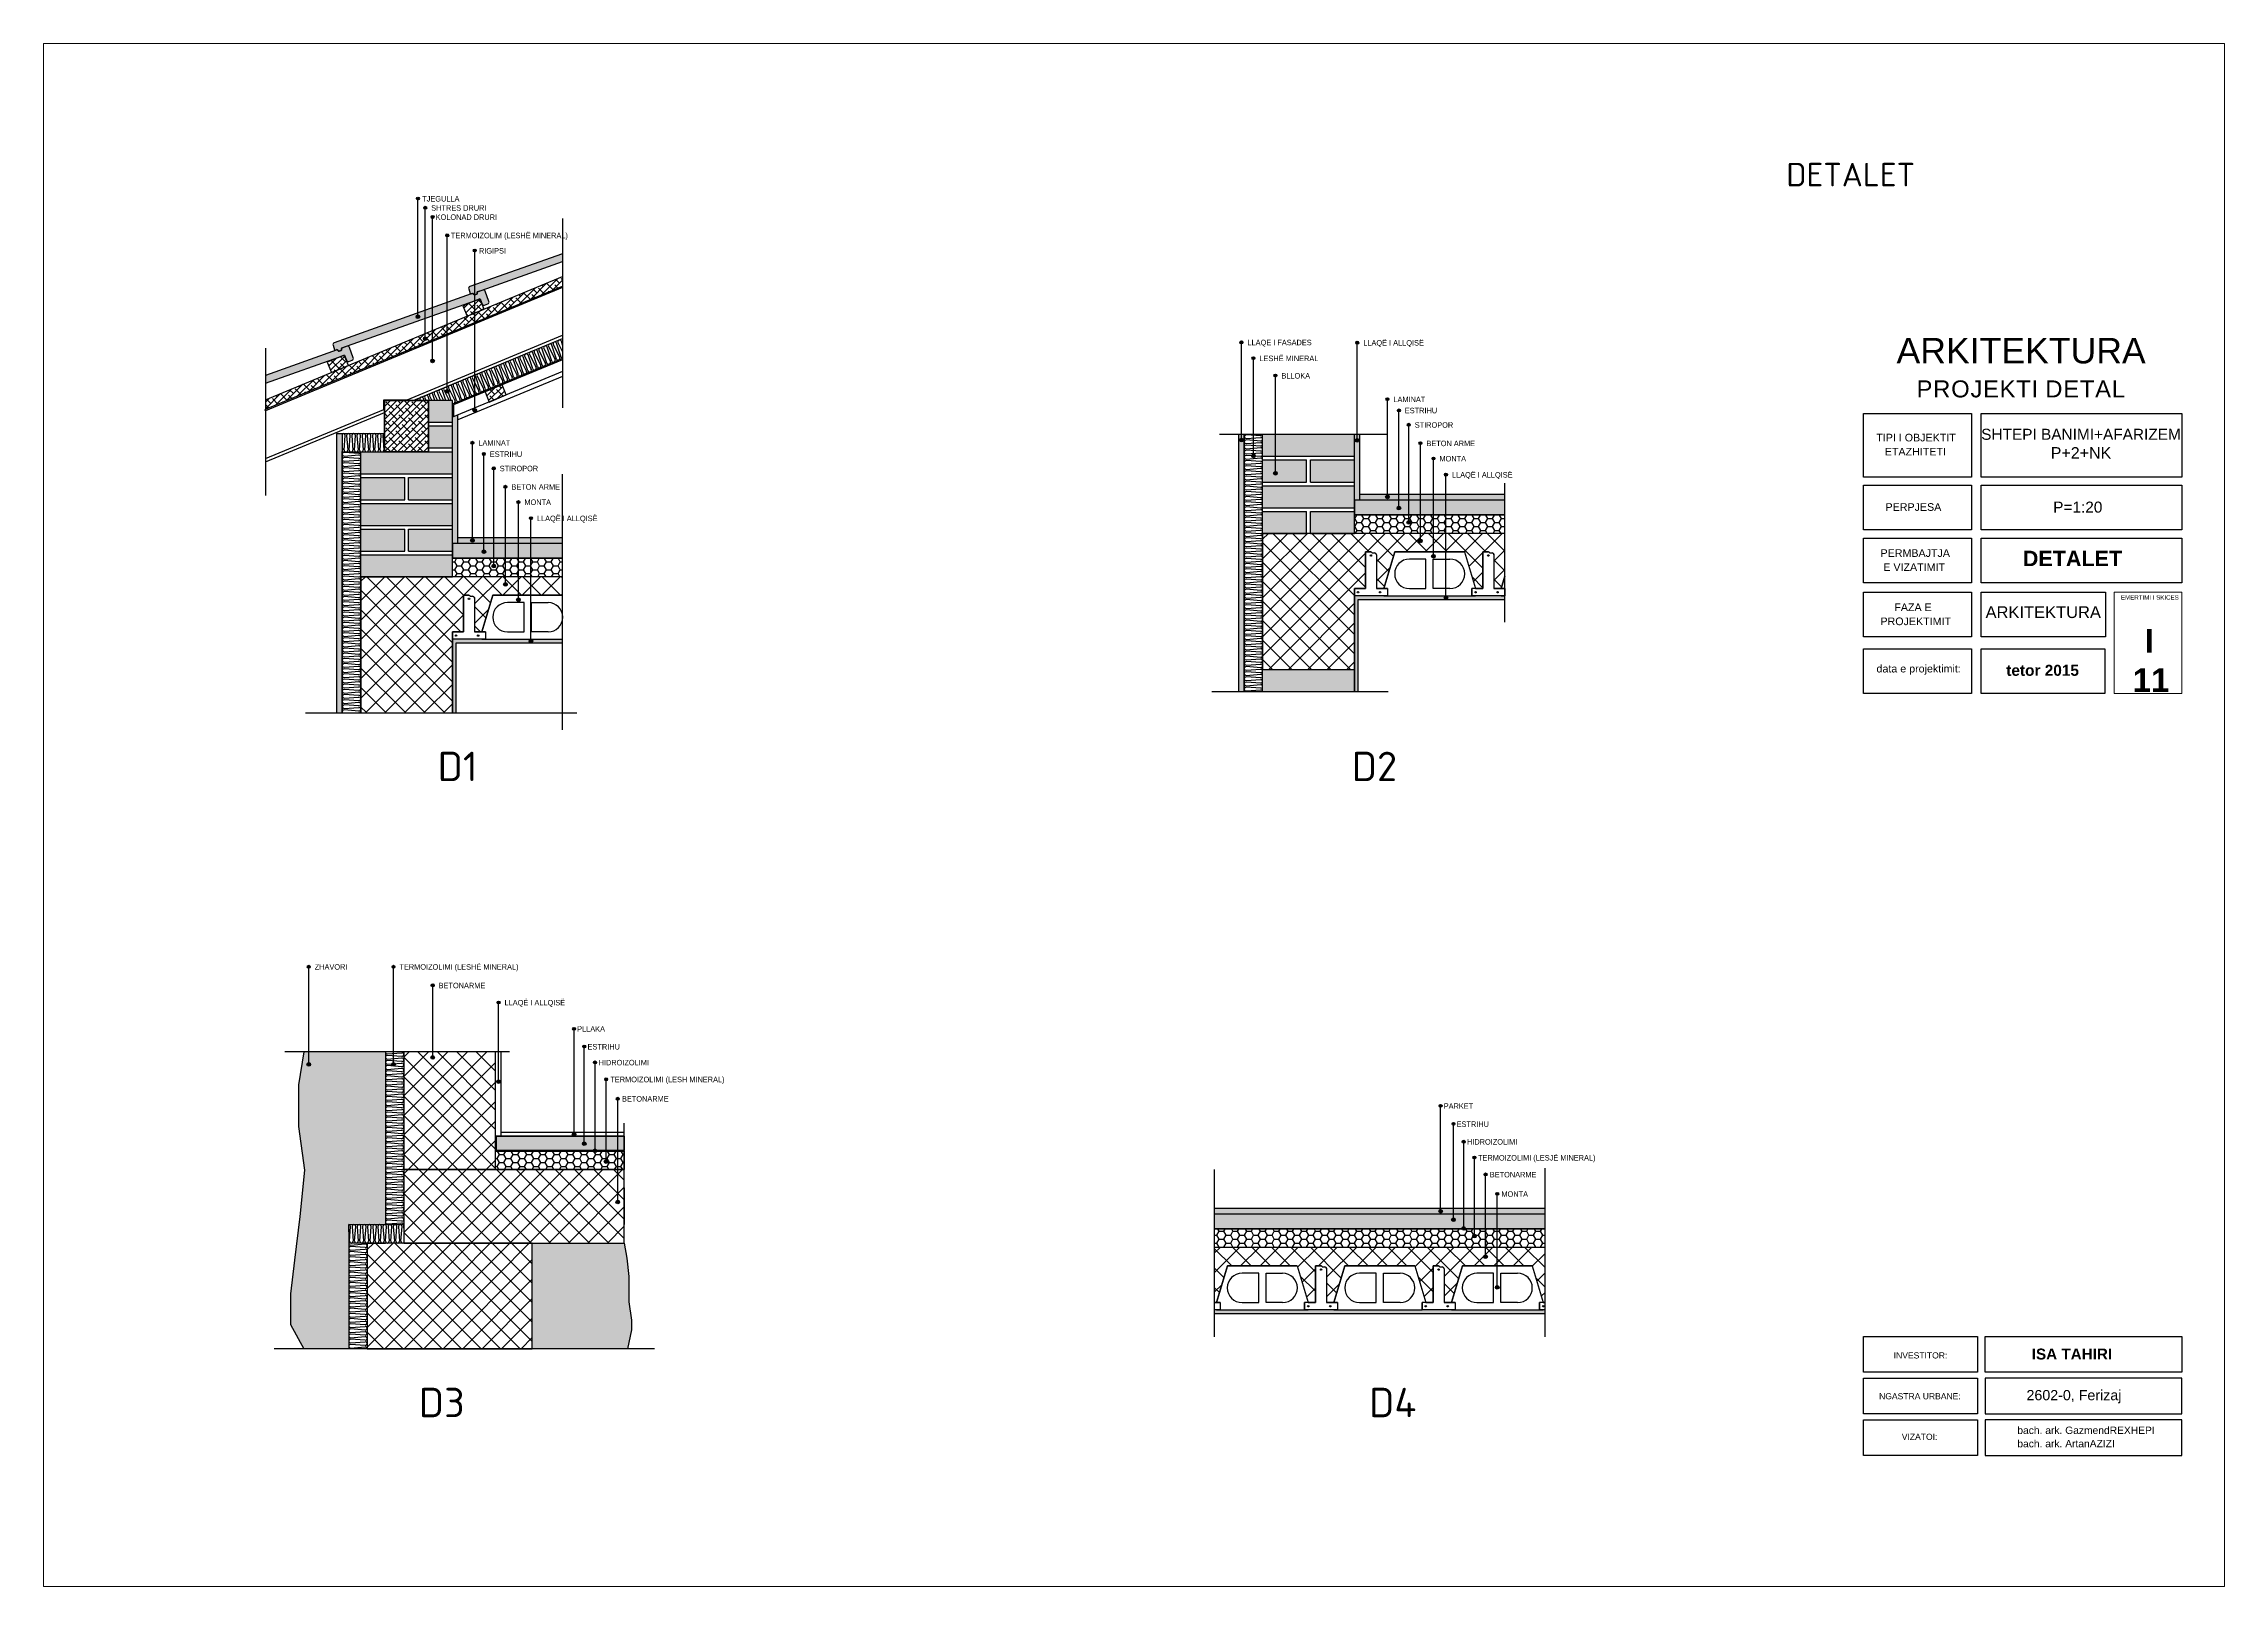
# Model space of a CAD drawing. Header units: metres. Extents: x 2674 to 33045, y -10854 to 2806.
# Drawn here: x 13176 to 13770, y -10854 to -10434 of the extents above; entities that cross this region are included whole.
import ezdxf

# ---------------------------------------------------------------- set-up
doc = ezdxf.new("R2010")
doc.units = ezdxf.units.M
doc.linetypes.add('DASHED2', pattern=[0.375, 0.25, -0.125])
doc.layers.add('2d hamdia', color=7, linetype='Continuous')
doc.layers.add('besi quza 1', color=7, linetype='Continuous', true_color=0x000000)
doc.layers.add('Vijat e theksuara', color=7, linetype='Continuous', lineweight=30)
doc.styles.add('Dimensionet CM', font='swissc.ttf', dxfattribs={"height": 20})
doc.styles.get("Standard").update_dxf_attribs({"font": 'arial.ttf'})
pattern_1 = [(45, (12236.8466, -11214.7681), (-0.8838835, 0.8838835), []), (135, (12236.8466, -11214.7681), (-2.6516504, 0.8838835), [3.125, -1.875])]

msp = doc.modelspace()

# ---------------------------------------------------------------- hatches: boundary and pattern name
for color, points in [(256, [(13277.89, -10476.67, 1), (13277.09, -10476.67, 1)]), (256, [(13279.89, -10479.17, 1), (13279.09, -10479.17, 1)]), (256, [(13281.89, -10481.67, 1), (13281.09, -10481.67, 1)]), (256, [(13285.89, -10486.67, 1), (13285.09, -10486.67, 1)]), (256, [(13293.37, -10490.83, 1), (13292.57, -10490.83, 1)]), (256, [(13277.99, -10508.84, 1), (13276.99, -10508.84, 1)]), (256, [(13279.99, -10514.8, 1), (13278.99, -10514.8, 1)]), (256, [(13502.21, -10515.8, 1), (13501.41, -10515.8, 1)]), (256, [(13505.47, -10520.13, 1), (13504.67, -10520.13, 1)]), (256, [(13533.76, -10515.89, 1), (13532.96, -10515.89, 1)]), (256, [(13281.99, -10520.85, 1), (13280.99, -10520.85, 1)]), (256, [(13511.47, -10524.85, 1), (13510.67, -10524.85, 1)]), (256, [(13285.99, -10529.18, 1), (13284.99, -10529.18, 1)]), (256, [(13541.97, -10531.28, 1), (13541.17, -10531.28, 1)]), (254, [(13288.4, -10535.58), (13286.9, -10536.2), (13286.9, -10570.53), (13288.4, -10570.53)]), (256, [(13293.47, -10534.3, 1), (13292.47, -10534.3, 1)]), (256, [(13545.09, -10534.33, 1), (13544.29, -10534.33, 1)]), (52, [(13255.4, -10616.63), (13256.9, -10616.63), (13256.9, -10540.63), (13255.4, -10540.63)]), (256, [(13292.73, -10543.14, 1), (13291.93, -10543.14, 1)]), (52, [(13501.07, -10610.83), (13502.57, -10610.83), (13502.57, -10540.83), (13501.07, -10540.83)]), (256, [(13502.31, -10542.4, 1), (13501.31, -10542.4, 1)]), (36, [(13532.57, -10540.83), (13507.57, -10540.83), (13507.57, -10546.83), (13532.57, -10546.83), (13532.57, -10544.73)]), (254, [(13534.07, -10540.83), (13532.57, -10540.83), (13532.57, -10558.73), (13534.07, -10558.73)]), (256, [(13533.86, -10542.49, 1), (13532.86, -10542.49, 1)]), (256, [(13547.78, -10538.24, 1), (13546.98, -10538.24, 1)]), (256, [(13550.96, -10543.26, 1), (13550.16, -10543.26, 1)]), (36, [(13261.9, -10545.63), (13261.9, -10551.63), (13286.9, -10551.63), (13286.9, -10545.63)]), (256, [(13295.85, -10546.19, 1), (13295.05, -10546.19, 1)]), (256, [(13505.57, -10546.73, 1), (13504.57, -10546.73, 1)]), (36, [(13519.57, -10547.83), (13507.57, -10547.83), (13507.57, -10553.83), (13519.57, -10553.83)]), (36, [(13532.57, -10547.83), (13520.57, -10547.83), (13520.57, -10553.83), (13532.57, -10553.83)]), (256, [(13554.51, -10547.42, 1), (13553.71, -10547.42, 1)]), (36, [(13261.9, -10552.63), (13261.9, -10558.63), (13273.9, -10558.63), (13273.9, -10552.63)]), (36, [(13274.9, -10552.63), (13274.9, -10558.63), (13286.9, -10558.63), (13286.9, -10552.63)]), (256, [(13298.54, -10550.1, 1), (13297.74, -10550.1, 1)]), (256, [(13301.72, -10555.12, 1), (13300.92, -10555.12, 1)]), (36, [(13532.57, -10560.83), (13532.57, -10558.73), (13532.57, -10554.83), (13507.57, -10554.83), (13507.57, -10560.83)]), (256, [(13511.57, -10551.45, 1), (13510.57, -10551.45, 1)]), (256, [(13557.92, -10551.82, 1), (13557.12, -10551.82, 1)]), (36, [(13286.9, -10559.63), (13261.9, -10559.63), (13261.9, -10565.63), (13286.9, -10565.63)]), (256, [(13305.27, -10559.28, 1), (13304.47, -10559.28, 1)]), (252, [(13573.57, -10562.73), (13573.57, -10558.73), (13532.57, -10558.73), (13532.57, -10562.73)]), (23, [(13573.57, -10558.73), (13573.57, -10557.23), (13534.07, -10557.23), (13534.07, -10558.73)]), (256, [(13542.07, -10557.88, 1), (13541.07, -10557.88, 1)]), (256, [(13545.19, -10560.93, 1), (13544.19, -10560.93, 1)]), (36, [(13273.9, -10566.63), (13261.9, -10566.63), (13261.9, -10572.63), (13273.9, -10572.63)]), (36, [(13286.9, -10566.63), (13274.9, -10566.63), (13274.9, -10572.63), (13286.9, -10572.63)]), (256, [(13308.68, -10563.69, 1), (13307.88, -10563.69, 1)]), (36, [(13519.57, -10567.83), (13519.57, -10561.83), (13507.57, -10561.83), (13507.57, -10567.83)]), (36, [(13520.57, -10561.83), (13520.57, -10567.83), (13532.57, -10567.83), (13532.57, -10561.83)]), (256, [(13547.88, -10564.84, 1), (13546.88, -10564.84, 1)]), (252, [(13316.91, -10574.53), (13316.91, -10570.53), (13286.9, -10570.53), (13286.9, -10574.53)]), (23, [(13316.91, -10570.53), (13316.91, -10569.03), (13288.4, -10569.03), (13288.4, -10570.53)]), (256, [(13292.83, -10569.74, 1), (13291.83, -10569.74, 1)]), (256, [(13295.95, -10572.79, 1), (13294.95, -10572.79, 1)]), (256, [(13551.06, -10569.86, 1), (13550.06, -10569.86, 1)]), (36, [(13286.9, -10573.63), (13261.9, -10573.63), (13261.9, -10579.63), (13286.9, -10579.63)]), (256, [(13298.64, -10576.71, 1), (13297.64, -10576.71, 1)]), (256, [(13554.61, -10574.02, 1), (13553.61, -10574.02, 1)]), (256, [(13301.82, -10581.72, 1), (13300.82, -10581.72, 1)]), (254, [(13532.57, -10610.83), (13533.57, -10610.83), (13533.57, -10585.83), (13573.57, -10585.83), (13573.57, -10584.83), (13532.57, -10584.83)]), (256, [(13558.02, -10585.33, 1), (13557.02, -10585.33, 1)]), (256, [(13305.37, -10585.88, 1), (13304.37, -10585.88, 1)]), (254, [(13316.91, -10597.63), (13316.91, -10596.63), (13286.9, -10596.63), (13286.9, -10616.63), (13287.9, -10616.63), (13287.9, -10597.63)]), (256, [(13308.78, -10597.19, 1), (13307.78, -10597.19, 1)]), (36, [(13532.57, -10604.83), (13507.57, -10604.83), (13507.57, -10610.83), (13532.57, -10610.83), (13532.57, -10608.73)]), (256, [(13248.15, -10685.8, 1), (13247.35, -10685.8, 1)]), (256, [(13271.24, -10685.8, 1), (13270.44, -10685.8, 1)]), (256, [(13281.91, -10690.86, 1), (13281.11, -10690.86, 1)]), (256, [(13299.86, -10695.53, 1), (13299.06, -10695.53, 1)]), (256, [(13320.42, -10702.69, 1), (13319.62, -10702.69, 1)]), (256, [(13323.2, -10707.52, 1), (13322.4, -10707.52, 1)]), (256, [(13248.25, -10712.4, 1), (13247.25, -10712.4, 1)]), (256, [(13271.34, -10712.4, 1), (13270.34, -10712.4, 1)]), (256, [(13282.01, -10710.49, 1), (13281.01, -10710.49, 1)]), (256, [(13326.13, -10711.84, 1), (13325.33, -10711.84, 1)]), (256, [(13299.96, -10717.07, 1), (13298.96, -10717.07, 1)]), (256, [(13329.16, -10716.44, 1), (13328.36, -10716.44, 1)]), (256, [(13332.33, -10721.72, 1), (13331.53, -10721.72, 1)]), (256, [(13556.46, -10723.66, -1), (13555.66, -10723.66, -1)]), (252, [(13333.65, -10731.9), (13298.85, -10731.9), (13298.85, -10735.8), (13333.65, -10735.8)]), (256, [(13320.52, -10731.45, 1), (13319.52, -10731.45, 1)]), (256, [(13323.3, -10733.96, 1), (13322.3, -10733.96, 1)]), (256, [(13559.96, -10728.59, -1), (13559.16, -10728.59, -1)]), (256, [(13562.74, -10733.43, -1), (13561.94, -10733.43, -1)]), (256, [(13326.23, -10735.9, 1), (13325.23, -10735.9, 1)]), (256, [(13329.26, -10738.82, 1), (13328.26, -10738.82, 1)]), (256, [(13565.67, -10737.75, -1), (13564.87, -10737.75, -1)]), (256, [(13568.7, -10742.34, -1), (13567.9, -10742.34, -1)]), (256, [(13332.43, -10749.84, 1), (13331.43, -10749.84, 1)]), (256, [(13571.87, -10747.62, -1), (13571.07, -10747.62, -1)]), (23, [(13584.5, -10753.12), (13584.5, -10751.62), (13494.5, -10751.62), (13494.5, -10753.12)]), (252, [(13584.5, -10757.12), (13584.5, -10753.12), (13494.5, -10753.12), (13494.5, -10757.12)]), (256, [(13584.5, -10757.22), (13584.5, -10757.12), (13494.5, -10757.12), (13494.5, -10757.22)]), (256, [(13556.56, -10752.36, 1), (13555.56, -10752.36, 1)]), (256, [(13560.06, -10754.68, 1), (13559.06, -10754.68, 1)]), (256, [(13562.84, -10757.02, 1), (13561.84, -10757.02, 1)]), (256, [(13565.77, -10759.12, 1), (13564.77, -10759.12, 1)]), (256, [(13568.8, -10764.73, 1), (13567.8, -10764.73, 1)]), (256, [(13571.97, -10773.07, 1), (13570.97, -10773.07, 1)]), (254, [(13584.5, -10779.22), (13583, -10779.22), (13559, -10779.22), (13551, -10779.22), (13527, -10779.22), (13519, -10779.22), (13495, -10779.22), (13494.5, -10779.22), (13494.5, -10780.22), (13584.5, -10780.22)])]:
    msp.add_hatch(color=color).paths.add_polyline_path(points)
h = msp.add_hatch(color=22)
h.paths.add_polyline_path([(13294.46, -10503.96), (13294.96, -10505.37), (13294.98, -10505.42, 0.384127), (13295.6, -10505.67), (13296.54, -10505.34, 0.414214), (13296.85, -10504.7), (13295.84, -10501.87, 0.414214), (13295.2, -10501.57), (13293.74, -10502.09, 0.414214), (13293.62, -10502.34), (13293.66, -10502.44, -0.414214), (13293.53, -10502.69), (13292.96, -10502.9, -0.414586), (13292.71, -10502.77), (13292.63, -10502.57, 0.360037), (13292.4, -10502.49), (13292.02, -10502.62), (13254.68, -10515.94, 0.413104), (13254.37, -10516.58), (13254.81, -10517.8, 0.414214), (13255.06, -10517.93), (13255.44, -10517.79, -0.414214), (13255.7, -10517.91), (13255.73, -10518.01, 0.414214), (13255.98, -10518.13), (13256.55, -10517.93, 0.414214), (13256.67, -10517.67), (13256.64, -10517.58, -0.414214), (13256.76, -10517.32)])
h.paths.add_polyline_path([(13316.91, -10493.79), (13316.91, -10491.67), (13291.63, -10500.63, 0.414214), (13291.33, -10501.27), (13291.76, -10502.5, 0.414214), (13292.02, -10502.62), (13292.02, -10502.62, -0.000947), (13292.02, -10502.62), (13292.4, -10502.49, -0.414214), (13292.65, -10502.61), (13292.68, -10502.7, 0.414214), (13292.94, -10502.82), (13293.51, -10502.62, 0.414214), (13293.63, -10502.37), (13293.59, -10502.27, -0.414214), (13293.71, -10502.02)])
h.paths.add_polyline_path([(13257.5, -10519.26), (13258.01, -10520.68), (13258.03, -10520.72, 0.384127), (13258.64, -10520.98), (13259.59, -10520.65, 0.414214), (13259.89, -10520.01), (13258.89, -10517.18, 0.414214), (13258.25, -10516.88), (13256.79, -10517.39, 0.414214), (13256.67, -10517.65), (13256.7, -10517.74, -0.414214), (13256.58, -10518), (13256.01, -10518.2, -0.414586), (13255.75, -10518.08), (13255.72, -10517.99, 0.414214), (13255.46, -10517.87), (13235.94, -10524.79), (13235.94, -10526.91)])
h = msp.add_hatch()
h.set_pattern_fill('ANSI38', color=256, scale=10, style=0)
h.set_pattern_definition(pattern_1)
h.paths.add_polyline_path([(13316.91, -10500.48), (13316.91, -10497.9), (13235.94, -10531.44), (13235.94, -10534.03)])
h = msp.add_hatch()
h.set_pattern_fill('ANSI38', color=256, scale=10, style=0)
h.set_pattern_definition([(45, (12138.776, -11435.0586), (-0.8838835, 0.8838835), []), (135, (12138.776, -11435.0586), (-2.6516504, 0.8838835), [3.125, -1.875])])
h.paths.add_polyline_path([(13258.03, -10520.72, -0.025957), (13258.01, -10520.68), (13257.43, -10519.29), (13252.81, -10521.21), (13253.96, -10523.98), (13258.58, -10522.06)])
h.paths.add_polyline_path([(13294.98, -10505.42, -0.025957), (13294.96, -10505.37), (13294.39, -10503.99), (13289.77, -10505.9), (13290.92, -10508.67), (13295.54, -10506.76)])
h.paths.add_polyline_path([(13300.4, -10527.36), (13295.78, -10529.28), (13296.93, -10532.05), (13301.55, -10530.13)])
h = msp.add_hatch()
h.set_pattern_fill('ANSI38', color=256, scale=10, style=0)
h.set_pattern_definition(pattern_1)
h.paths.add_polyline_path([(13268.4, -10545.63), (13280.4, -10545.63), (13280.4, -10531.63), (13268.4, -10531.63)])
h = msp.add_hatch(color=36)
h.paths.add_polyline_path([(13286.9, -10531.63), (13280.4, -10531.63), (13280.4, -10537.63), (13286.9, -10537.63)])
h.paths.add_polyline_path([(13286.9, -10538.63), (13280.4, -10538.63), (13280.4, -10544.63), (13286.9, -10544.63)])
h = msp.add_hatch()
h.set_pattern_fill('HONEY', color=256, scale=10, style=0)
h.set_pattern_definition([(0, (12119.5391, -11140.7667), (1.875, 1.08253175), [1.25, -2.5]), (120, (12119.5391, -11140.7667), (-1.875, 1.08253176), [1.25, -2.5]), (60, (12119.5391, -11140.7667), (4e-09, 2.1650635), [-2.5, 1.25])])
h.paths.add_polyline_path([(13573.57, -10562.83), (13532.57, -10562.83), (13532.57, -10567.83), (13573.57, -10567.83)])
h = msp.add_hatch()
h.set_pattern_fill('ANSI37', color=256, scale=30, style=0)
h.set_pattern_definition([(45, (12687.7497, -10678.591), (-2.65165, 2.65165), []), (135, (12687.7497, -10678.591), (-2.65165, -2.65165), [])])
h.paths.add_polyline_path([(13573.57, -10567.83), (13507.57, -10567.83), (13507.57, -10604.83), (13532.57, -10604.83), (13532.57, -10582.83), (13535.57, -10582.83), (13535.57, -10572.83), (13537.07, -10572.83, -0.341999), (13537.36, -10573.05, 0.341999), (13537.46, -10573.13), (13538.07, -10573.13, -0.414214), (13538.57, -10573.63), (13538.57, -10582.83), (13540.57, -10582.83), (13543.57, -10572.83), (13562.57, -10572.83), (13565.57, -10582.83), (13567.57, -10582.83), (13567.57, -10572.83), (13569.07, -10572.83, -0.341999), (13569.36, -10573.05, 0.341999), (13569.46, -10573.13), (13570.07, -10573.13, -0.414214), (13570.57, -10573.63), (13570.57, -10582.83), (13572.57, -10582.83), (13573.57, -10579.5)])
h = msp.add_hatch()
h.set_pattern_fill('HONEY', color=256, scale=10, style=0)
h.set_pattern_definition([(0, (12138.776, -11435.0586), (1.875, 1.08253175), [1.25, -2.5]), (120, (12138.776, -11435.0586), (-1.875, 1.08253176), [1.25, -2.5]), (60, (12138.776, -11435.0586), (4e-09, 2.1650635), [-2.5, 1.25])])
h.paths.add_polyline_path([(13316.91, -10574.63), (13286.9, -10574.63), (13286.9, -10579.63), (13316.91, -10579.63)])
h = msp.add_hatch()
h.set_pattern_fill('ANSI37', color=256, scale=30, style=0)
h.set_pattern_definition([(45, (13024.7455, -11443.8323), (-2.65165, 2.65165), []), (135, (13024.7455, -11443.8323), (-2.65165, -2.65165), [])])
h.paths.add_polyline_path([(13289.89, -10584.6), (13291.39, -10584.6, -0.341999), (13291.68, -10584.82, 0.341999), (13291.78, -10584.9), (13292.39, -10584.9, -0.414214), (13292.89, -10585.4), (13292.89, -10594.6), (13294.89, -10594.6), (13297.89, -10584.6), (13316.9, -10584.6), (13316.9, -10579.6), (13261.89, -10579.6), (13261.89, -10616.6), (13286.89, -10616.6), (13286.89, -10594.6), (13289.89, -10594.6)])
h = msp.add_hatch()
h.set_pattern_fill('GRAVEL', color=256, scale=5, style=0)
h.set_pattern_definition([(228.0128, (13099.56443, -11296.715), (-39.99999116, -45.0000067), [0.67268, -66.59544]), (184.9697, (13099.11443, -11297.215), (60.00000526, 4.999956535), [1.15434, -114.279625]), (132.5104, (13097.96443, -11297.315), (49.99995359, -55.00004337), [0.81394, -80.58016]), (267.2737, (13096.01443, -11298.565), (4.99998009, 100.000001475), [1.05119, -104.06779]), (292.8337, (13095.96443, -11299.615), (-25.00004953, 59.99998206), [1.030775, -102.046865]), (357.2737, (13096.36443, -11300.565), (-100.000001475, 4.99998009), [1.05119, -104.06779]), (37.6942, (13097.41443, -11300.615), (-65.00003673, -49.999952026), [1.390145, -137.624245]), (72.2553, (13098.51443, -11299.765), (35.000053814, 109.999981156), [1.31244, -129.931605]), (121.4296, (13098.91443, -11298.515), (-40.00004117, 64.99997518), [1.05475, -104.420365]), (175.2364, (13098.36443, -11297.615), (55.00000473, -4.99995766), [1.20416, -59.003815]), (222.3974, (13097.16443, -11297.515), (-60.000036755, -54.99996041), [1.55724, -154.166875]), (138.8141, (13100.96443, -11298.615), (-35.00001473, 29.99998657), [0.531505, -52.61922]), (171.4692, (13100.56443, -11298.265), (64.99999142, -10.00003955), [1.011185, -100.107555]), (225, (13099.5644, -11298.115), (-6e-16, -5.000002), [0.707105, -6.36396]), (203.1986, (13099.2144, -11297.515), (24.99999865, 10.0000066), [0.38079, -37.698075]), (291.8014, (13098.8644, -11297.665), (-4.9999996, 15.0000014), [0.538515, -26.38731]), (30.9638, (13099.0644, -11298.165), (14.9999901, 10.0000124), [0.874645, -28.280115]), (161.5651, (13099.8144, -11297.715), (10.000002, -4.999992), [0.632455, -15.178935]), (16.3895, (13095.96443, -11297.665), (50.00001099, 14.99996355), [0.886, -87.714225]), (70.3462, (13096.81443, -11297.415), (-19.99997624, -55.00001068), [0.743305, -73.58704]), (293.1986, (13099.8144, -11296.715), (-10.0000066, 24.99999865), [0.761575, -37.31729]), (343.6105, (13100.11443, -11297.415), (-50.00001099, 14.99996355), [0.886, -87.714225]), (339.444, (13095.96443, -11300.765), (-25.0000092, 9.99998), [0.8544, -41.86562]), (294.7751, (13096.76443, -11301.065), (-24.99996095, 55.0000171), [0.71589, -70.873215]), (66.8014, (13099.8644, -11301.715), (10.0000066, 24.99999865), [0.761575, -37.31729]), (17.354, (13100.16443, -11301.015), (-65.0000101, -19.99997251), [0.838155, -82.97712]), (69.444, (13097.41443, -11301.715), (-9.99998, -25.0000092), [0.4272, -42.29282]), (101.3099, (13099.5644, -11301.715), (-4.9999882, 20.0000038), [0.25495, -25.240145]), (165.9638, (13099.5144, -11301.465), (15.0000027, -4.9999903), [1.030775, -19.58475]), (186.009, (13098.51443, -11301.215), (49.99999875, 4.99999659), [0.95525, -94.569615]), (303.6901, (13099.0644, -11298.615), (-5.0000067, 9.9999978), [0.72111, -17.306645]), (353.1572, (13099.46443, -11299.215), (84.99999683, -10.00003999), [1.25897, -124.637815]), (60.9454, (13100.71443, -11299.365), (-20.00000014, -35.00000192), [0.51478, -50.96337]), (90, (13100.9644, -11298.915), (-5, 5), [0.3, -4.7]), (120.2564, (13098.41443, -11301.065), (19.99997443, -35.00001228), [0.69462, -68.7676]), (48.0128, (13098.06443, -11300.465), (39.99999116, 45.0000067), [1.34536, -65.92276]), (0, (13098.9644, -11299.465), (5, 5), [1.3, -3.7]), (325.3048, (13100.26443, -11299.465), (-49.9999713, 35.00004305), [0.79057, -78.26637]), (254.0546, (13100.9144, -11299.915), (-4.99999945, -20.0000006), [0.72801, -35.67254]), (207.646, (13100.71443, -11300.615), (-94.999979036, -50.000038566), [1.185325, -117.34737]), (175.4261, (13099.66443, -11301.165), (-65.00000279, 4.999974006), [1.253995, -124.14537])])
h.paths.add_polyline_path([(13334.96, -10770.11), (13334.39, -10765.14), (13333.65, -10761), (13308.65, -10761), (13308.65, -10789.8), (13334.57, -10789.8), (13335.65, -10784.63), (13335.65, -10782.01), (13334.96, -10776.98)])
h.paths.add_polyline_path([(13246.6, -10741.14), (13245.32, -10753.77), (13243.86, -10765.67), (13242.76, -10774.81), (13242.76, -10783.23), (13246.4, -10789.8), (13258.65, -10789.8), (13258.65, -10758), (13258.65, -10756), (13268.65, -10756), (13268.65, -10708.95), (13246.4, -10708.95), (13244.96, -10717.9), (13244.96, -10729.25)])
h = msp.add_hatch()
h.set_pattern_fill('ANSI37', color=256, scale=30, style=0)
h.set_pattern_definition([(45, (13095.9644, -11301.715), (-2.65165, 2.65165), []), (135, (13095.9644, -11301.715), (-2.65165, -2.65165), [])])
h.paths.add_polyline_path([(13333.65, -10741), (13333.04, -10741, -0.026847), (13332.99, -10741), (13331.93, -10741), (13331.93, -10749.34, -0.414214), (13332.43, -10749.84, -1), (13331.43, -10749.84, -0.414214), (13331.93, -10749.34), (13331.93, -10741), (13331.64, -10741, -0.026847), (13331.59, -10741), (13330.24, -10741, -0.026847), (13330.18, -10741), (13328.83, -10741, -0.026847), (13328.78, -10741), (13327.43, -10741, -0.026847), (13327.38, -10741), (13326.03, -10741, -0.026847), (13325.98, -10741), (13324.63, -10741, -0.026847), (13324.57, -10741), (13323.22, -10741, -0.026847), (13323.17, -10741), (13321.82, -10741, -0.026847), (13321.77, -10741), (13320.42, -10741, -0.026847), (13320.37, -10741), (13319.02, -10741, -0.026847), (13318.96, -10741), (13317.61, -10741, -0.026847), (13317.56, -10741), (13316.21, -10741, -0.026847), (13316.16, -10741), (13314.81, -10741, -0.026847), (13314.76, -10741), (13313.41, -10741, -0.026847), (13313.35, -10741), (13312, -10741, -0.026847), (13311.95, -10741), (13310.6, -10741, -0.026847), (13310.55, -10741), (13309.2, -10741, -0.026847), (13309.15, -10741), (13307.8, -10741, -0.026847), (13307.74, -10741), (13306.39, -10741, -0.026847), (13306.34, -10741), (13304.99, -10741, -0.026847), (13304.94, -10741), (13303.59, -10741, -0.026847), (13303.54, -10741), (13302.19, -10741, -0.026847), (13302.13, -10741), (13300.78, -10741, -0.026847), (13300.73, -10741), (13299.38, -10741, -0.026847), (13299.33, -10741), (13298.65, -10741), (13273.65, -10741), (13273.65, -10761), (13308.65, -10761), (13333.65, -10761)])
h.paths.add_polyline_path([(13298.65, -10708.95), (13281.51, -10708.95), (13281.51, -10709.99, -0.414214), (13282.01, -10710.49, -1), (13281.01, -10710.49, -0.414214), (13281.51, -10709.99), (13281.51, -10708.95), (13273.65, -10708.95), (13273.65, -10741), (13298.65, -10741)])
h.paths.add_polyline_path([(13308.65, -10761), (13268.65, -10761), (13263.65, -10761), (13263.65, -10789.8), (13308.65, -10789.8)])
h = msp.add_hatch()
h.set_pattern_fill('HONEY', color=256, scale=10, style=0)
h.set_pattern_definition([(0, (12090.3014, -11298.7694), (1.875, 1.08253175), [1.25, -2.5]), (120, (12090.3014, -11298.7694), (-1.875, 1.0825318), [1.25, -2.5]), (60, (12090.3014, -11298.7694), (4e-09, 2.1650635), [-2.5, 1.25])])
h.paths.add_polyline_path([(13333.65, -10736), (13298.65, -10736), (13298.65, -10741), (13333.65, -10741)])
h = msp.add_hatch()
h.set_pattern_fill('HONEY', color=256, scale=10, style=0)
h.set_pattern_definition([(0, (12117.627, -11988.649), (1.875, 1.08253175), [1.25, -2.5]), (120, (12117.627, -11988.649), (-1.875, 1.08253176), [1.25, -2.5]), (60, (12117.627, -11988.649), (4e-09, 2.1650635), [-2.5, 1.25])])
h.paths.add_polyline_path([(13584.5, -10757.22), (13494.5, -10757.22), (13494.5, -10762.22), (13584.5, -10762.22)])
h = msp.add_hatch()
h.set_pattern_fill('ANSI37', color=256, scale=30, style=0)
h.set_pattern_definition([(45, (12338.9477, -11298.771), (-2.65165, 2.65165), []), (135, (12338.9477, -11298.771), (-2.65165, -2.65165), [])])
h.paths.add_polyline_path([(13584.5, -10762.22), (13494.5, -10762.22), (13494.5, -10777.22), (13495, -10777.22), (13498, -10767.22), (13517, -10767.22), (13520, -10777.22), (13522, -10777.22), (13522, -10767.22), (13523.5, -10767.22, -0.341999), (13523.79, -10767.44, 0.341999), (13523.88, -10767.52), (13524.5, -10767.52, -0.414214), (13525, -10768.02), (13525, -10777.22), (13527, -10777.22), (13530, -10767.22), (13549, -10767.22), (13552, -10777.22), (13554, -10777.22), (13554, -10767.22), (13555.5, -10767.22, -0.341999), (13555.79, -10767.44, 0.341999), (13555.88, -10767.52), (13556.5, -10767.52, -0.414214), (13557, -10768.02), (13557, -10777.22), (13559, -10777.22), (13562, -10767.22), (13581, -10767.22), (13584, -10777.22), (13584.5, -10777.22)])

# ---------------------------------------------------------------- linework, layer by layer
for p, q in [((13277.49, -10509.34), (13277.49, -10477.07)), ((13279.49, -10515.3), (13279.49, -10479.17)), ((13281.49, -10520.85), (13281.49, -10481.67)), ((13316.91, -10482.12), (13316.91, -10533.62)), ((13285.49, -10529.18), (13285.49, -10486.67)), ((13316.91, -10491.67), (13291.63, -10500.63)), ((13292.97, -10534.28), (13292.97, -10490.43)), ((13293.71, -10502.02), (13316.91, -10493.79)), ((13235.94, -10531.44), (13316.91, -10497.9)), ((13235.94, -10534.03), (13316.91, -10500.48)), ((13291.33, -10501.27), (13291.76, -10502.5)), ((13295.2, -10501.57), (13293.74, -10502.09)), ((13296.85, -10504.7), (13295.84, -10501.87)), ((13292.02, -10502.62), (13254.68, -10515.94)), ((13256.76, -10517.32), (13294.46, -10503.96)), ((13292.02, -10502.62), (13292.4, -10502.49)), ((13292.02, -10502.62), (13292.4, -10502.49)), ((13292.65, -10502.61), (13292.68, -10502.7)), ((13292.65, -10502.61), (13292.68, -10502.7)), ((13292.67, -10502.68), (13292.71, -10502.77)), ((13292.94, -10502.82), (13293.51, -10502.62)), ((13292.96, -10502.9), (13293.53, -10502.69)), ((13293.63, -10502.37), (13293.59, -10502.27)), ((13293.66, -10502.44), (13293.62, -10502.34)), ((13294.46, -10503.96), (13294.96, -10505.37)), ((13295.6, -10505.67), (13296.54, -10505.34)), ((13235.94, -10517.36), (13235.94, -10557.46)), ((13255.46, -10517.87), (13235.94, -10524.79)), ((13235.94, -10526.91), (13257.5, -10519.26)), ((13254.37, -10516.58), (13254.81, -10517.8)), ((13255.06, -10517.93), (13255.44, -10517.79)), ((13255.7, -10517.91), (13255.73, -10518.01)), ((13255.72, -10517.99), (13255.75, -10518.08)), ((13255.98, -10518.13), (13256.55, -10517.93)), ((13256.01, -10518.2), (13256.58, -10518)), ((13256.67, -10517.67), (13256.64, -10517.58)), ((13256.7, -10517.74), (13256.67, -10517.65)), ((13258.25, -10516.88), (13256.79, -10517.39)), ((13257.5, -10519.26), (13258.01, -10520.68)), ((13259.89, -10520.01), (13258.89, -10517.18)), ((13276.24, -10531.63), (13316.91, -10514.79)), ((13306.57, -10519.61), (13308.38, -10523.19)), ((13308.75, -10523.04), (13307.49, -10519.23)), ((13307.86, -10519.08), (13309.67, -10522.66)), ((13310.04, -10522.5), (13308.79, -10518.69)), ((13309.16, -10518.54), (13310.97, -10522.12)), ((13311.34, -10521.97), (13310.08, -10518.16)), ((13310.46, -10518), (13312.26, -10521.58)), ((13312.63, -10521.43), (13311.38, -10517.62)), ((13311.75, -10517.47), (13313.56, -10521.05)), ((13313.93, -10520.89), (13312.67, -10517.08)), ((13313.05, -10516.93), (13314.85, -10520.51)), ((13315.23, -10520.36), (13313.97, -10516.55)), ((13314.34, -10516.39), (13316.15, -10519.97)), ((13316.52, -10519.82), (13315.27, -10516.01)), ((13315.64, -10515.86), (13316.91, -10518.38)), ((13316.91, -10516.54), (13316.56, -10515.47)), ((13501.81, -10542.4), (13501.81, -10515.4)), ((13505.07, -10546.73), (13505.07, -10519.73)), ((13533.36, -10542.49), (13533.36, -10515.49)), ((13258.64, -10520.98), (13259.59, -10520.65)), ((13316.91, -10520.2), (13286.9, -10532.63)), ((13316.91, -10523.77), (13286.9, -10536.2)), ((13316.91, -10520.52), (13287.2, -10532.83)), ((13316.91, -10525.07), (13288.4, -10536.88)), ((13293.2, -10529.48), (13291.94, -10525.67)), ((13292.32, -10525.52), (13294.12, -10529.1)), ((13294.49, -10528.94), (13293.24, -10525.13)), ((13293.61, -10524.98), (13295.42, -10528.56)), ((13295.79, -10528.41), (13294.53, -10524.6)), ((13294.91, -10524.44), (13296.71, -10528.02)), ((13297.09, -10527.87), (13295.83, -10524.06)), ((13296.2, -10523.91), (13298.01, -10527.49)), ((13298.38, -10527.33), (13297.13, -10523.52)), ((13297.5, -10523.37), (13299.31, -10526.95)), ((13299.68, -10526.8), (13298.42, -10522.99)), ((13298.79, -10522.83), (13300.6, -10526.41)), ((13300.97, -10526.26), (13299.72, -10522.45)), ((13300.09, -10522.3), (13301.9, -10525.88)), ((13302.27, -10525.72), (13301.01, -10521.91)), ((13301.39, -10521.76), (13303.19, -10525.34)), ((13303.56, -10525.19), (13302.31, -10521.38)), ((13302.68, -10521.22), (13304.49, -10524.8)), ((13304.86, -10524.65), (13303.6, -10520.84)), ((13303.98, -10520.69), (13305.78, -10524.27)), ((13306.16, -10524.11), (13304.9, -10520.3)), ((13305.27, -10520.15), (13307.08, -10523.73)), ((13307.45, -10523.58), (13306.2, -10519.77)), ((13511.07, -10551.45), (13511.07, -10524.45)), ((13277.71, -10531.63), (13277.69, -10531.57)), ((13278.06, -10531.42), (13278.17, -10531.63)), ((13279.18, -10531.63), (13278.99, -10531.04)), ((13279.36, -10530.88), (13279.74, -10531.63)), ((13280.66, -10531.63), (13280.28, -10530.5)), ((13280.65, -10530.35), (13281.3, -10531.63)), ((13282.13, -10531.63), (13281.58, -10529.96)), ((13281.95, -10529.81), (13282.87, -10531.63)), ((13283.6, -10531.63), (13282.87, -10529.43)), ((13283.25, -10529.27), (13284.44, -10531.63)), ((13285.07, -10531.63), (13284.17, -10528.89)), ((13284.54, -10528.74), (13286, -10531.63)), ((13286.55, -10531.63), (13285.46, -10528.35)), ((13285.84, -10528.2), (13287.64, -10531.78)), ((13288.02, -10531.63), (13286.76, -10527.82)), ((13287.13, -10527.66), (13288.94, -10531.24)), ((13289.31, -10531.09), (13288.06, -10527.28)), ((13288.43, -10527.13), (13290.24, -10530.71)), ((13290.61, -10530.55), (13289.35, -10526.74)), ((13289.72, -10526.59), (13291.53, -10530.17)), ((13291.9, -10530.02), (13290.65, -10526.21)), ((13291.02, -10526.05), (13292.83, -10529.63)), ((13541.57, -10557.88), (13541.57, -10530.88)), ((13235.62, -10534.16), (13235.68, -10534.13)), ((13235.94, -10548.33), (13268.4, -10534.88)), ((13268.4, -10545.63), (13268.4, -10531.63)), ((13268.4, -10531.63), (13280.4, -10531.63)), ((13280.4, -10531.63), (13280.4, -10545.63)), ((13286.9, -10531.63), (13280.4, -10531.63)), ((13286.9, -10579.63), (13286.9, -10531.63)), ((13287.2, -10532.83), (13287.2, -10536.08)), ((13288.4, -10570.53), (13288.4, -10535.58)), ((13544.69, -10560.93), (13544.69, -10533.93)), ((13255.4, -10540.63), (13268.4, -10540.63)), ((13257.38, -10545.13), (13257.68, -10541.13)), ((13258.08, -10541.13), (13258.38, -10545.13)), ((13258.79, -10545.13), (13259.08, -10541.13)), ((13259.49, -10541.13), (13259.79, -10545.13)), ((13260.19, -10545.13), (13260.49, -10541.13)), ((13260.89, -10541.13), (13261.19, -10545.13)), ((13261.59, -10545.13), (13261.89, -10541.13)), ((13262.29, -10541.13), (13262.59, -10545.13)), ((13262.99, -10545.13), (13263.29, -10541.13)), ((13263.69, -10541.13), (13263.99, -10545.13)), ((13264.4, -10545.13), (13264.69, -10541.13)), ((13265.1, -10541.13), (13265.4, -10545.13)), ((13265.8, -10545.13), (13266.1, -10541.13)), ((13266.5, -10541.13), (13266.8, -10545.13)), ((13267.2, -10545.13), (13267.5, -10541.13)), ((13267.9, -10541.13), (13268.2, -10545.13)), ((13286.9, -10537.63), (13280.4, -10537.63)), ((13286.9, -10538.63), (13280.4, -10538.63)), ((13292.33, -10569.74), (13292.33, -10542.74)), ((13495.8, -10540.83), (13541.5, -10540.83)), ((13501.07, -10610.83), (13501.07, -10540.83)), ((13502.57, -10610.83), (13502.57, -10540.83)), ((13507.07, -10541.27), (13503.07, -10540.97)), ((13503.07, -10541.97), (13507.07, -10541.67)), ((13507.07, -10542.67), (13503.07, -10542.37)), ((13503.07, -10543.37), (13507.07, -10543.07)), ((13507.57, -10567.83), (13507.57, -10540.83)), ((13507.57, -10610.83), (13507.57, -10540.83)), ((13532.57, -10567.83), (13532.57, -10540.83)), ((13534.07, -10558.73), (13534.07, -10540.83)), ((13547.38, -10564.84), (13547.38, -10537.84)), ((13550.56, -10569.86), (13550.56, -10542.86)), ((13255.4, -10616.63), (13255.4, -10545.63)), ((13256.9, -10544.06), (13256.98, -10545.13)), ((13256.9, -10616.63), (13256.9, -10545.63)), ((13256.9, -10545.63), (13286.9, -10545.63)), ((13261.4, -10546.06), (13257.4, -10545.76)), ((13257.4, -10546.76), (13261.4, -10546.46)), ((13261.4, -10547.46), (13257.4, -10547.16)), ((13257.4, -10548.16), (13261.4, -10547.86)), ((13261.4, -10548.86), (13257.4, -10548.57)), ((13257.4, -10549.57), (13261.4, -10549.27)), ((13261.9, -10579.63), (13261.9, -10545.63)), ((13261.9, -10616.63), (13261.9, -10545.63)), ((13280.4, -10545.63), (13268.4, -10545.63)), ((13286.9, -10544.63), (13280.4, -10544.63)), ((13295.45, -10572.79), (13295.45, -10545.79)), ((13507.07, -10544.07), (13503.07, -10543.77)), ((13503.07, -10544.77), (13507.07, -10544.47)), ((13507.07, -10545.47), (13503.07, -10545.18)), ((13503.07, -10546.18), (13507.07, -10545.88)), ((13507.07, -10546.88), (13503.07, -10546.58)), ((13503.07, -10547.58), (13507.07, -10547.28)), ((13507.07, -10548.28), (13503.07, -10547.98)), ((13503.07, -10548.98), (13507.07, -10548.68)), ((13507.07, -10549.68), (13503.07, -10549.38)), ((13507.57, -10546.83), (13532.57, -10546.83)), ((13507.57, -10547.83), (13519.57, -10547.83)), ((13519.57, -10553.83), (13519.57, -10547.83)), ((13520.57, -10547.83), (13532.57, -10547.83)), ((13520.57, -10553.83), (13520.57, -10547.83)), ((13554.11, -10574.02), (13554.11, -10547.02)), ((13261.4, -10550.27), (13257.4, -10549.97)), ((13257.4, -10550.97), (13261.4, -10550.67)), ((13261.4, -10551.67), (13257.4, -10551.37)), ((13257.4, -10552.37), (13261.4, -10552.07)), ((13261.4, -10553.07), (13257.4, -10552.77)), ((13257.4, -10553.77), (13261.4, -10553.47)), ((13261.4, -10554.47), (13257.4, -10554.18)), ((13257.4, -10555.18), (13261.4, -10554.88)), ((13261.9, -10551.63), (13286.9, -10551.63)), ((13261.9, -10552.63), (13273.9, -10552.63)), ((13273.9, -10558.63), (13273.9, -10552.63)), ((13274.9, -10552.63), (13286.9, -10552.63)), ((13274.9, -10558.63), (13274.9, -10552.63)), ((13274.9, -10552.63), (13286.9, -10552.63)), ((13298.14, -10576.71), (13298.14, -10549.7)), ((13301.32, -10581.72), (13301.32, -10554.72)), ((13316.91, -10621.25), (13316.91, -10551.69)), ((13503.07, -10550.38), (13507.07, -10550.08)), ((13507.07, -10551.08), (13503.07, -10550.79)), ((13503.07, -10551.79), (13507.07, -10551.49)), ((13507.07, -10552.49), (13503.07, -10552.19)), ((13503.07, -10553.19), (13507.07, -10552.89)), ((13507.07, -10553.89), (13503.07, -10553.59)), ((13503.07, -10554.59), (13507.07, -10554.29)), ((13507.07, -10555.29), (13503.07, -10554.99)), ((13507.57, -10553.83), (13519.57, -10553.83)), ((13507.57, -10553.83), (13519.57, -10553.83)), ((13507.57, -10554.83), (13532.57, -10554.83)), ((13520.57, -10553.83), (13532.57, -10553.83)), ((13520.57, -10553.83), (13532.57, -10553.83)), ((13557.52, -10585.33), (13557.52, -10551.94)), ((13573.57, -10591.96), (13573.57, -10554.12)), ((13261.4, -10555.88), (13257.4, -10555.58)), ((13257.4, -10556.58), (13261.4, -10556.28)), ((13261.4, -10557.28), (13257.4, -10556.98)), ((13257.4, -10557.98), (13261.4, -10557.68)), ((13261.4, -10558.68), (13257.4, -10558.38)), ((13257.4, -10559.38), (13261.4, -10559.08)), ((13261.4, -10560.08), (13257.4, -10559.79)), ((13257.4, -10560.79), (13261.4, -10560.49)), ((13261.4, -10561.49), (13257.4, -10561.19)), ((13261.9, -10558.63), (13273.9, -10558.63)), ((13261.9, -10558.63), (13273.9, -10558.63)), ((13261.9, -10559.63), (13286.9, -10559.63)), ((13274.9, -10558.63), (13286.9, -10558.63)), ((13274.9, -10558.63), (13286.9, -10558.63)), ((13286.9, -10566.63), (13286.9, -10558.63)), ((13304.87, -10585.88), (13304.87, -10558.88)), ((13503.07, -10555.99), (13507.07, -10555.69)), ((13507.07, -10556.69), (13503.07, -10556.4)), ((13503.07, -10557.4), (13507.07, -10557.1)), ((13507.07, -10558.1), (13503.07, -10557.8)), ((13503.07, -10558.8), (13507.07, -10558.5)), ((13507.07, -10559.5), (13503.07, -10559.2)), ((13503.07, -10560.2), (13507.07, -10559.9)), ((13507.07, -10560.9), (13503.07, -10560.6)), ((13503.07, -10561.6), (13507.07, -10561.3)), ((13507.57, -10560.83), (13532.57, -10560.83)), ((13573.57, -10558.73), (13532.57, -10558.73)), ((13573.57, -10557.23), (13534.07, -10557.23)), ((13257.4, -10562.19), (13261.4, -10561.89)), ((13261.4, -10562.89), (13257.4, -10562.59)), ((13257.4, -10563.59), (13261.4, -10563.29)), ((13261.4, -10564.29), (13257.4, -10563.99)), ((13257.4, -10564.99), (13261.4, -10564.69)), ((13261.4, -10565.69), (13257.4, -10565.4)), ((13257.4, -10566.4), (13261.4, -10566.1)), ((13261.4, -10567.1), (13257.4, -10566.8)), ((13261.9, -10565.63), (13286.9, -10565.63)), ((13261.9, -10566.63), (13273.9, -10566.63)), ((13273.9, -10572.63), (13273.9, -10566.63)), ((13274.9, -10566.63), (13286.9, -10566.63)), ((13274.9, -10572.63), (13274.9, -10566.63)), ((13274.9, -10566.63), (13286.9, -10566.63)), ((13308.28, -10597.19), (13308.28, -10563.8)), ((13507.07, -10562.3), (13503.07, -10562.01)), ((13503.07, -10563.01), (13507.07, -10562.71)), ((13507.07, -10563.71), (13503.07, -10563.41)), ((13503.07, -10564.41), (13507.07, -10564.11)), ((13507.07, -10565.11), (13503.07, -10564.81)), ((13503.07, -10565.81), (13507.07, -10565.51)), ((13507.07, -10566.51), (13503.07, -10566.21)), ((13503.07, -10567.21), (13507.07, -10566.91)), ((13507.57, -10561.83), (13519.57, -10561.83)), ((13507.57, -10564.17), (13507.57, -10562.17)), ((13507.57, -10567.17), (13507.57, -10565.17)), ((13519.57, -10567.83), (13519.57, -10561.83)), ((13520.57, -10561.83), (13532.57, -10561.83)), ((13520.57, -10567.83), (13520.57, -10561.83)), ((13573.57, -10562.73), (13532.57, -10562.73)), ((13573.57, -10562.83), (13532.57, -10562.83)), ((13257.4, -10567.8), (13261.4, -10567.5)), ((13261.4, -10568.5), (13257.4, -10568.2)), ((13257.4, -10569.2), (13261.4, -10568.9)), ((13261.4, -10569.9), (13257.4, -10569.6)), ((13257.4, -10570.6), (13261.4, -10570.3)), ((13261.4, -10571.3), (13257.4, -10571.01)), ((13257.4, -10572.01), (13261.4, -10571.71)), ((13261.4, -10572.71), (13257.4, -10572.41)), ((13257.4, -10573.41), (13261.4, -10573.11)), ((13261.9, -10572.63), (13273.9, -10572.63)), ((13261.9, -10572.63), (13273.9, -10572.63)), ((13274.9, -10572.63), (13286.9, -10572.63)), ((13274.9, -10572.63), (13286.9, -10572.63)), ((13316.91, -10570.53), (13286.9, -10570.53)), ((13316.91, -10569.03), (13288.4, -10569.03)), ((13507.07, -10567.91), (13503.07, -10567.62)), ((13503.07, -10568.62), (13507.07, -10568.32)), ((13507.07, -10569.32), (13503.07, -10569.02)), ((13503.07, -10570.02), (13507.07, -10569.72)), ((13507.07, -10570.72), (13503.07, -10570.42)), ((13503.07, -10571.42), (13507.07, -10571.12)), ((13507.07, -10572.12), (13503.07, -10571.82)), ((13503.07, -10572.82), (13507.07, -10572.52)), ((13532.57, -10567.83), (13507.57, -10567.83)), ((13507.57, -10567.83), (13519.57, -10567.83)), ((13507.57, -10567.83), (13519.57, -10567.83)), ((13573.57, -10567.83), (13507.57, -10567.83)), ((13507.57, -10570.17), (13507.57, -10568.17)), ((13520.57, -10567.83), (13532.57, -10567.83)), ((13520.57, -10567.83), (13532.57, -10567.83)), ((13573.57, -10567.83), (13532.57, -10567.83)), ((13535.57, -10572.83), (13535.57, -10582.83)), ((13537.07, -10572.83), (13535.57, -10572.83)), ((13537.46, -10573.13), (13538.07, -10573.13)), ((13543.57, -10572.83), (13540.57, -10582.83)), ((13562.57, -10572.83), (13543.57, -10572.83)), ((13562.57, -10572.83), (13565.57, -10582.83)), ((13567.57, -10572.83), (13567.57, -10582.83)), ((13569.07, -10572.83), (13567.57, -10572.83)), ((13569.46, -10573.13), (13570.07, -10573.13)), ((13261.4, -10574.11), (13257.4, -10573.81)), ((13257.4, -10574.81), (13261.4, -10574.51)), ((13261.4, -10575.51), (13257.4, -10575.21)), ((13257.4, -10576.21), (13261.4, -10575.91)), ((13261.4, -10576.91), (13257.4, -10576.62)), ((13257.4, -10577.62), (13261.4, -10577.32)), ((13261.4, -10578.32), (13257.4, -10578.02)), ((13257.4, -10579.02), (13261.4, -10578.72)), ((13261.9, -10573.63), (13286.9, -10573.63)), ((13261.9, -10575.98), (13261.9, -10573.98)), ((13261.9, -10578.98), (13261.9, -10576.98)), ((13316.91, -10574.53), (13286.9, -10574.53)), ((13316.91, -10574.63), (13286.9, -10574.63)), ((13507.07, -10573.52), (13503.07, -10573.23)), ((13503.07, -10574.23), (13507.07, -10573.93)), ((13507.07, -10574.93), (13503.07, -10574.63)), ((13503.07, -10575.63), (13507.07, -10575.33)), ((13507.07, -10576.33), (13503.07, -10576.03)), ((13503.07, -10577.03), (13507.07, -10576.73)), ((13507.07, -10577.73), (13503.07, -10577.43)), ((13503.07, -10578.43), (13507.07, -10578.13)), ((13507.07, -10579.13), (13503.07, -10578.84)), ((13538.57, -10573.63), (13538.57, -10582.83)), ((13552.07, -10574.83), (13547.54, -10574.83)), ((13552.07, -10582.83), (13552.07, -10574.83)), ((13554.07, -10582.83), (13554.07, -10574.83)), ((13554.07, -10574.83), (13558.61, -10574.83)), ((13570.57, -10573.63), (13570.57, -10582.83)), ((13261.4, -10579.72), (13257.4, -10579.42)), ((13257.4, -10580.42), (13261.4, -10580.12)), ((13261.4, -10581.12), (13257.4, -10580.82)), ((13257.4, -10581.82), (13261.4, -10581.52)), ((13261.4, -10582.52), (13257.4, -10582.23)), ((13257.4, -10583.23), (13261.4, -10582.93)), ((13261.4, -10583.93), (13257.4, -10583.63)), ((13257.4, -10584.63), (13261.4, -10584.33)), ((13261.4, -10585.33), (13257.4, -10585.03)), ((13286.9, -10579.63), (13261.9, -10579.63)), ((13261.9, -10579.63), (13273.9, -10579.63)), ((13261.9, -10579.63), (13273.9, -10579.63)), ((13316.91, -10579.63), (13261.9, -10579.63)), ((13261.9, -10581.98), (13261.9, -10579.98)), ((13274.9, -10579.63), (13286.9, -10579.63)), ((13274.9, -10579.63), (13286.9, -10579.63)), ((13316.91, -10579.63), (13286.9, -10579.63)), ((13289.9, -10584.63), (13289.9, -10594.63)), ((13291.4, -10584.63), (13289.9, -10584.63)), ((13291.79, -10584.93), (13292.4, -10584.93)), ((13297.9, -10584.63), (13294.9, -10594.63)), ((13316.9, -10584.63), (13297.9, -10584.63)), ((13316.9, -10584.63), (13316.91, -10584.67)), ((13503.07, -10579.84), (13507.07, -10579.54)), ((13507.07, -10580.54), (13503.07, -10580.24)), ((13503.07, -10581.24), (13507.07, -10580.94)), ((13507.07, -10581.94), (13503.07, -10581.64)), ((13503.07, -10582.64), (13507.07, -10582.34)), ((13507.07, -10583.34), (13503.07, -10583.04)), ((13503.07, -10584.04), (13507.07, -10583.74)), ((13507.07, -10584.74), (13503.07, -10584.45)), ((13507.57, -10583.57), (13507.57, -10581.57)), ((13507.57, -10586.57), (13507.57, -10584.57)), ((13507.57, -10610.83), (13507.57, -10584.83)), ((13535.57, -10582.83), (13532.57, -10582.83)), ((13532.57, -10582.83), (13532.57, -10584.83)), ((13532.57, -10584.83), (13532.57, -10582.83)), ((13532.57, -10582.83), (13532.57, -10584.83)), ((13533.57, -10582.83), (13532.57, -10582.83)), ((13532.57, -10582.83), (13532.57, -10584.83)), ((13532.57, -10610.83), (13532.57, -10584.83)), ((13541.57, -10584.83), (13532.57, -10584.83)), ((13532.57, -10584.83), (13532.57, -10610.83)), ((13541.57, -10582.83), (13538.57, -10582.83)), ((13540.57, -10582.83), (13541.57, -10582.83)), ((13540.57, -10584.83), (13565.57, -10584.83)), ((13541.57, -10582.83), (13541.57, -10584.83)), ((13547.54, -10582.83), (13552.07, -10582.83)), ((13558.61, -10582.83), (13554.07, -10582.83)), ((13564.57, -10584.83), (13564.57, -10582.83)), ((13567.57, -10582.83), (13564.57, -10582.83)), ((13564.57, -10582.83), (13564.57, -10584.83)), ((13573.57, -10584.83), (13564.57, -10584.83)), ((13573.57, -10582.83), (13570.57, -10582.83)), ((13573.57, -10579.5), (13572.57, -10582.83)), ((13572.57, -10582.83), (13573.57, -10582.83)), ((13572.57, -10584.83), (13573.57, -10584.83)), ((13573.57, -10582.83), (13573.57, -10584.83)), ((13257.4, -10586.03), (13261.4, -10585.73)), ((13261.4, -10586.73), (13257.4, -10586.43)), ((13257.4, -10587.43), (13261.4, -10587.13)), ((13261.4, -10588.13), (13257.4, -10587.84)), ((13257.4, -10588.84), (13261.4, -10588.54)), ((13261.4, -10589.54), (13257.4, -10589.24)), ((13257.4, -10590.24), (13261.4, -10589.94)), ((13261.4, -10590.94), (13257.4, -10590.64)), ((13292.9, -10585.43), (13292.9, -10594.63)), ((13306.4, -10586.63), (13301.87, -10586.63)), ((13306.4, -10594.63), (13306.4, -10586.63)), ((13308.4, -10594.63), (13308.4, -10586.63)), ((13308.4, -10586.63), (13312.94, -10586.63)), ((13503.07, -10585.45), (13507.07, -10585.15)), ((13507.07, -10586.15), (13503.07, -10585.85)), ((13503.07, -10586.85), (13507.07, -10586.55)), ((13507.07, -10587.55), (13503.07, -10587.25)), ((13503.07, -10588.25), (13507.07, -10587.95)), ((13507.07, -10588.95), (13503.07, -10588.65)), ((13503.07, -10589.65), (13507.07, -10589.35)), ((13507.07, -10590.35), (13503.07, -10590.06)), ((13503.07, -10591.06), (13507.07, -10590.76)), ((13507.57, -10589.57), (13507.57, -10587.57)), ((13507.57, -10592.57), (13507.57, -10590.57)), ((13533.57, -10585.83), (13573.57, -10585.83)), ((13533.57, -10610.83), (13533.57, -10585.83)), ((13257.4, -10591.64), (13261.4, -10591.34)), ((13261.4, -10592.34), (13257.4, -10592.04)), ((13257.4, -10593.04), (13261.4, -10592.74)), ((13261.4, -10593.74), (13257.4, -10593.45)), ((13257.4, -10594.45), (13261.4, -10594.15)), ((13261.4, -10595.15), (13257.4, -10594.85)), ((13257.4, -10595.85), (13261.4, -10595.55)), ((13261.4, -10596.55), (13257.4, -10596.25)), ((13257.4, -10597.25), (13261.4, -10596.95)), ((13261.9, -10595.38), (13261.9, -10593.38)), ((13261.9, -10598.38), (13261.9, -10596.38)), ((13261.9, -10616.63), (13261.9, -10596.63)), ((13289.9, -10594.63), (13286.9, -10594.63)), ((13286.9, -10594.63), (13286.9, -10596.63)), ((13286.9, -10596.63), (13286.9, -10594.63)), ((13286.9, -10594.63), (13286.9, -10596.63)), ((13287.9, -10594.63), (13286.9, -10594.63)), ((13286.9, -10594.63), (13286.9, -10596.63)), ((13286.9, -10616.63), (13286.9, -10596.63)), ((13295.9, -10596.63), (13286.9, -10596.63)), ((13286.9, -10596.63), (13286.9, -10616.63)), ((13295.9, -10594.63), (13292.9, -10594.63)), ((13294.9, -10594.63), (13295.9, -10594.63)), ((13294.9, -10596.63), (13316.91, -10596.63)), ((13295.9, -10594.63), (13295.9, -10596.63)), ((13301.87, -10594.63), (13306.4, -10594.63)), ((13312.94, -10594.63), (13308.4, -10594.63)), ((13507.07, -10591.76), (13503.07, -10591.46)), ((13503.07, -10592.46), (13507.07, -10592.16)), ((13507.07, -10593.16), (13503.07, -10592.86)), ((13503.07, -10593.86), (13507.07, -10593.56)), ((13507.07, -10594.56), (13503.07, -10594.26)), ((13503.07, -10595.26), (13507.07, -10594.96)), ((13507.07, -10595.96), (13503.07, -10595.67)), ((13503.07, -10596.67), (13507.07, -10596.37)), ((13261.4, -10597.95), (13257.4, -10597.65)), ((13257.4, -10598.65), (13261.4, -10598.35)), ((13261.4, -10599.35), (13257.4, -10599.06)), ((13257.4, -10600.06), (13261.4, -10599.76)), ((13261.4, -10600.76), (13257.4, -10600.46)), ((13257.4, -10601.46), (13261.4, -10601.16)), ((13261.4, -10602.16), (13257.4, -10601.86)), ((13257.4, -10602.86), (13261.4, -10602.56)), ((13261.9, -10601.38), (13261.9, -10599.38)), ((13261.9, -10604.38), (13261.9, -10602.38)), ((13287.9, -10597.63), (13316.91, -10597.63)), ((13287.9, -10616.63), (13287.9, -10597.63)), ((13507.07, -10597.37), (13503.07, -10597.07)), ((13503.07, -10598.07), (13507.07, -10597.77)), ((13507.07, -10598.77), (13503.07, -10598.47)), ((13503.07, -10599.47), (13507.07, -10599.17)), ((13507.07, -10600.17), (13503.07, -10599.87)), ((13503.07, -10600.87), (13507.07, -10600.57)), ((13507.07, -10601.57), (13503.07, -10601.27)), ((13503.07, -10602.27), (13507.07, -10601.97)), ((13507.07, -10602.97), (13503.07, -10602.68)), ((13261.4, -10603.56), (13257.4, -10603.26)), ((13257.4, -10604.26), (13261.4, -10603.96)), ((13261.4, -10604.96), (13257.4, -10604.66)), ((13257.4, -10605.66), (13261.4, -10605.36)), ((13261.4, -10606.36), (13257.4, -10606.07)), ((13257.4, -10607.07), (13261.4, -10606.77)), ((13261.4, -10607.77), (13257.4, -10607.47)), ((13257.4, -10608.47), (13261.4, -10608.17)), ((13503.07, -10603.68), (13507.07, -10603.38)), ((13507.07, -10604.38), (13503.07, -10604.08)), ((13503.07, -10605.08), (13507.07, -10604.78)), ((13507.07, -10605.78), (13503.07, -10605.48)), ((13503.07, -10606.48), (13507.07, -10606.18)), ((13507.07, -10607.18), (13503.07, -10606.88)), ((13503.07, -10607.88), (13507.07, -10607.58)), ((13507.07, -10608.58), (13503.07, -10608.29)), ((13507.57, -10604.83), (13532.57, -10604.83)), ((13261.4, -10609.17), (13257.4, -10608.87)), ((13257.4, -10609.87), (13261.4, -10609.57)), ((13261.4, -10610.57), (13257.4, -10610.27)), ((13257.4, -10611.27), (13261.4, -10610.97)), ((13261.4, -10611.97), (13257.4, -10611.68)), ((13257.4, -10612.68), (13261.4, -10612.38)), ((13261.4, -10613.38), (13257.4, -10613.08)), ((13257.4, -10614.08), (13261.4, -10613.78)), ((13261.4, -10614.78), (13257.4, -10614.48)), ((13493.71, -10610.83), (13541.79, -10610.83)), ((13503.07, -10609.29), (13507.07, -10608.99)), ((13507.07, -10609.99), (13503.07, -10609.69)), ((13503.07, -10610.69), (13507.07, -10610.39)), ((13507.57, -10610.83), (13532.57, -10610.83)), ((13246.89, -10616.63), (13320.75, -10616.63)), ((13257.4, -10615.48), (13261.4, -10615.18)), ((13261.4, -10616.18), (13257.4, -10615.88)), ((13260.74, -10616.63), (13261.4, -10616.58)), ((13261.9, -10616.63), (13286.9, -10616.63)), ((13247.75, -10712.4), (13247.75, -10685.4)), ((13270.84, -10712.4), (13270.84, -10685.4)), ((13281.51, -10710.49), (13281.51, -10690.46)), ((13299.46, -10717.07), (13299.46, -10695.13)), ((13320.02, -10725), (13320.02, -10702.69)), ((13302.48, -10708.95), (13241.2, -10708.95)), ((13246.4, -10708.95), (13244.96, -10717.9)), ((13268.65, -10708.95), (13268.65, -10756)), ((13269.15, -10709.51), (13273.15, -10709.21)), ((13300.15, -10731.9), (13300.15, -10708.95)), ((13322.8, -10725), (13322.8, -10707.52)), ((13273.15, -10710.21), (13269.15, -10709.92)), ((13269.15, -10710.92), (13273.15, -10710.62)), ((13273.15, -10711.62), (13269.15, -10711.32)), ((13269.15, -10712.32), (13273.15, -10712.02)), ((13273.15, -10713.02), (13269.15, -10712.72)), ((13269.15, -10713.72), (13273.15, -10713.42)), ((13273.15, -10714.42), (13269.15, -10714.12)), ((13269.15, -10715.12), (13273.15, -10714.82)), ((13273.15, -10715.82), (13269.15, -10715.53)), ((13325.73, -10725), (13325.73, -10711.84)), ((13244.96, -10717.9), (13244.96, -10729.25)), ((13269.15, -10716.53), (13273.15, -10716.23)), ((13273.15, -10717.23), (13269.15, -10716.93)), ((13269.15, -10717.93), (13273.15, -10717.63)), ((13273.15, -10718.63), (13269.15, -10718.33)), ((13269.15, -10719.33), (13273.15, -10719.03)), ((13273.15, -10720.03), (13269.15, -10719.73)), ((13269.15, -10720.73), (13273.15, -10720.43)), ((13273.15, -10721.43), (13269.15, -10721.14)), ((13328.76, -10725), (13328.76, -10716.44)), ((13269.15, -10722.14), (13273.15, -10721.84)), ((13273.15, -10722.84), (13269.15, -10722.54)), ((13269.15, -10723.54), (13273.15, -10723.24)), ((13273.15, -10724.24), (13269.15, -10723.94)), ((13269.15, -10724.94), (13273.15, -10724.64)), ((13273.15, -10725.64), (13269.15, -10725.34)), ((13269.15, -10726.34), (13273.15, -10726.04)), ((13273.15, -10727.04), (13269.15, -10726.75)), ((13269.15, -10727.75), (13273.15, -10727.45)), ((13320.02, -10731.45), (13320.02, -10725)), ((13322.8, -10733.96), (13322.8, -10725)), ((13325.73, -10735.9), (13325.73, -10725)), ((13328.76, -10738.86), (13328.76, -10725)), ((13331.93, -10725), (13331.93, -10721.72)), ((13331.93, -10749.84), (13331.93, -10725)), ((13556.06, -10751.47), (13556.06, -10723.66)), ((13244.96, -10729.25), (13246.6, -10741.14)), ((13273.15, -10728.45), (13269.15, -10728.15)), ((13269.15, -10729.15), (13273.15, -10728.85)), ((13273.15, -10729.85), (13269.15, -10729.55)), ((13269.15, -10730.55), (13273.15, -10730.25)), ((13273.15, -10731.25), (13269.15, -10730.95)), ((13269.15, -10731.95), (13273.15, -10731.65)), ((13273.15, -10732.65), (13269.15, -10732.36)), ((13269.15, -10733.36), (13273.15, -10733.06)), ((13333.65, -10731.9), (13298.65, -10731.9)), ((13298.65, -10736), (13298.65, -10731.9)), ((13298.85, -10731.9), (13298.85, -10735.8)), ((13333.65, -10730.9), (13300.15, -10730.9)), ((13333.65, -10758), (13333.65, -10728.35)), ((13559.56, -10751.47), (13559.56, -10728.59)), ((13562.34, -10751.47), (13562.34, -10733.43)), ((13273.15, -10734.06), (13269.15, -10733.76)), ((13269.15, -10734.76), (13273.15, -10734.46)), ((13273.15, -10735.46), (13269.15, -10735.16)), ((13269.15, -10736.16), (13273.15, -10735.86)), ((13273.15, -10736.86), (13269.15, -10736.56)), ((13269.15, -10737.56), (13273.15, -10737.26)), ((13273.15, -10738.26), (13269.15, -10737.97)), ((13269.15, -10738.97), (13273.15, -10738.67)), ((13273.15, -10739.67), (13269.15, -10739.37)), ((13333.65, -10736), (13298.65, -10736)), ((13333.65, -10735.8), (13298.85, -10735.8)), ((13565.27, -10751.47), (13565.27, -10737.75)), ((13246.6, -10741.14), (13245.32, -10753.77)), ((13269.15, -10740.37), (13273.15, -10740.07)), ((13273.15, -10741.07), (13269.15, -10740.77)), ((13269.15, -10741.77), (13273.15, -10741.47)), ((13273.15, -10742.47), (13269.15, -10742.17)), ((13269.15, -10743.17), (13273.15, -10742.87)), ((13273.15, -10743.87), (13269.15, -10743.58)), ((13269.15, -10744.58), (13273.15, -10744.28)), ((13273.15, -10745.28), (13269.15, -10744.98)), ((13298.65, -10741), (13333.65, -10741)), ((13494.5, -10786.51), (13494.5, -10740.96)), ((13568.3, -10751.47), (13568.3, -10742.34)), ((13584.5, -10786.51), (13584.5, -10740.63)), ((13269.15, -10745.98), (13273.15, -10745.68)), ((13273.15, -10746.68), (13269.15, -10746.38)), ((13269.15, -10747.38), (13273.15, -10747.08)), ((13273.15, -10748.08), (13269.15, -10747.78)), ((13269.15, -10748.78), (13273.15, -10748.48)), ((13273.15, -10749.48), (13269.15, -10749.19)), ((13269.15, -10750.19), (13273.15, -10749.89)), ((13273.15, -10750.89), (13269.15, -10750.59)), ((13269.15, -10751.59), (13273.15, -10751.29)), ((13333.65, -10746), (13333.65, -10756)), ((13571.47, -10751.47), (13571.47, -10747.62)), ((13245.32, -10753.77), (13243.86, -10765.67)), ((13258.65, -10758), (13258.65, -10756)), ((13258.65, -10756), (13273.65, -10756)), ((13258.86, -10760.5), (13259.15, -10756.5)), ((13259.56, -10756.5), (13259.86, -10760.5)), ((13260.26, -10760.5), (13260.56, -10756.5)), ((13260.96, -10756.5), (13261.26, -10760.5)), ((13261.66, -10760.5), (13261.96, -10756.5)), ((13262.36, -10756.5), (13262.66, -10760.5)), ((13263.06, -10760.5), (13263.36, -10756.5)), ((13263.76, -10756.5), (13264.06, -10760.5)), ((13264.47, -10760.5), (13264.76, -10756.5)), ((13265.17, -10756.5), (13265.47, -10760.5)), ((13265.87, -10760.5), (13266.17, -10756.5)), ((13266.57, -10756.5), (13266.87, -10760.5)), ((13267.27, -10760.5), (13267.57, -10756.5)), ((13267.97, -10756.5), (13268.27, -10760.5)), ((13268.67, -10760.5), (13268.97, -10756.5)), ((13273.15, -10752.29), (13269.15, -10751.99)), ((13269.15, -10752.99), (13273.15, -10752.69)), ((13273.15, -10753.69), (13269.15, -10753.39)), ((13269.15, -10754.39), (13273.15, -10754.09)), ((13273.15, -10755.09), (13269.15, -10754.8)), ((13269.15, -10755.8), (13273.15, -10755.5)), ((13269.37, -10756.5), (13269.67, -10760.5)), ((13270.08, -10760.5), (13270.37, -10756.5)), ((13270.78, -10756.5), (13271.08, -10760.5)), ((13271.48, -10760.5), (13271.78, -10756.5)), ((13272.18, -10756.5), (13272.48, -10760.5)), ((13272.88, -10760.5), (13273.18, -10756.5)), ((13273.58, -10756.5), (13273.65, -10757.47)), ((13584.5, -10751.62), (13494.5, -10751.62)), ((13584.5, -10753.12), (13494.5, -10753.12)), ((13584.5, -10757.12), (13494.5, -10757.12)), ((13584.5, -10757.22), (13494.5, -10757.22)), ((13556.06, -10752.36), (13556.06, -10751.47)), ((13559.56, -10754.68), (13559.56, -10751.47)), ((13562.34, -10757.02), (13562.34, -10751.47)), ((13565.27, -10759.12), (13565.27, -10751.47)), ((13568.3, -10764.73), (13568.3, -10751.47)), ((13571.47, -10773.07), (13571.47, -10751.47)), ((13258.65, -10758), (13258.65, -10789.8)), ((13263.65, -10761), (13258.65, -10761)), ((13259.15, -10761.55), (13263.15, -10761.25)), ((13263.15, -10762.25), (13259.15, -10761.95)), ((13259.15, -10762.95), (13263.15, -10762.65)), ((13273.65, -10761), (13263.65, -10761)), ((13263.65, -10761), (13268.65, -10761)), ((13263.65, -10761), (13263.65, -10789.8)), ((13333.65, -10761), (13334.39, -10765.14)), ((13584.5, -10762.22), (13494.5, -10762.22)), ((13243.86, -10765.67), (13242.76, -10774.81)), ((13263.15, -10763.65), (13259.15, -10763.35)), ((13259.15, -10764.35), (13263.15, -10764.05)), ((13263.15, -10765.05), (13259.15, -10764.75)), ((13259.15, -10765.75), (13263.15, -10765.45)), ((13263.15, -10766.45), (13259.15, -10766.16)), ((13259.15, -10767.16), (13263.15, -10766.86)), ((13263.15, -10767.86), (13259.15, -10767.56)), ((13259.15, -10768.56), (13263.15, -10768.26)), ((13263.15, -10769.26), (13259.15, -10768.96)), ((13334.39, -10765.14), (13334.96, -10770.11)), ((13498, -10767.22), (13495, -10777.22)), ((13517, -10767.22), (13498, -10767.22)), ((13506.5, -10769.22), (13501.96, -10769.22)), ((13506.5, -10777.22), (13506.5, -10769.22)), ((13508.5, -10777.22), (13508.5, -10769.22)), ((13508.5, -10769.22), (13513.03, -10769.22)), ((13517, -10767.22), (13520, -10777.22)), ((13522, -10767.22), (13522, -10777.22)), ((13523.5, -10767.22), (13522, -10767.22)), ((13523.88, -10767.52), (13524.5, -10767.52)), ((13525, -10768.02), (13525, -10777.22)), ((13530, -10767.22), (13527, -10777.22)), ((13549, -10767.22), (13530, -10767.22)), ((13538.5, -10769.22), (13533.96, -10769.22)), ((13538.5, -10777.22), (13538.5, -10769.22)), ((13540.5, -10777.22), (13540.5, -10769.22)), ((13540.5, -10769.22), (13545.03, -10769.22)), ((13549, -10767.22), (13552, -10777.22)), ((13554, -10767.22), (13554, -10777.22)), ((13555.5, -10767.22), (13554, -10767.22)), ((13555.88, -10767.52), (13556.5, -10767.52)), ((13557, -10768.02), (13557, -10777.22)), ((13562, -10767.22), (13559, -10777.22)), ((13581, -10767.22), (13562, -10767.22)), ((13570.5, -10769.22), (13565.96, -10769.22)), ((13570.5, -10777.22), (13570.5, -10769.22)), ((13572.5, -10777.22), (13572.5, -10769.22)), ((13572.5, -10769.22), (13577.03, -10769.22)), ((13581, -10767.22), (13584, -10777.22)), ((13242.76, -10774.81), (13242.76, -10783.23)), ((13259.15, -10769.96), (13263.15, -10769.66)), ((13263.15, -10770.66), (13259.15, -10770.36)), ((13259.15, -10771.36), (13263.15, -10771.06)), ((13263.15, -10772.06), (13259.15, -10771.77)), ((13259.15, -10772.77), (13263.15, -10772.47)), ((13263.15, -10773.47), (13259.15, -10773.17)), ((13259.15, -10774.17), (13263.15, -10773.87)), ((13263.15, -10774.87), (13259.15, -10774.57)), ((13334.96, -10770.11), (13334.96, -10776.98)), ((13259.15, -10775.57), (13263.15, -10775.27)), ((13263.15, -10776.27), (13259.15, -10775.97)), ((13259.15, -10776.97), (13263.15, -10776.67)), ((13263.15, -10777.67), (13259.15, -10777.38)), ((13259.15, -10778.38), (13263.15, -10778.08)), ((13263.15, -10779.08), (13259.15, -10778.78)), ((13259.15, -10779.78), (13263.15, -10779.48)), ((13263.15, -10780.48), (13259.15, -10780.18)), ((13259.15, -10781.18), (13263.15, -10780.88)), ((13334.96, -10776.98), (13335.65, -10782.01)), ((13496, -10777.22), (13494.5, -10777.22)), ((13496, -10779.22), (13494.5, -10779.22)), ((13494.5, -10780.22), (13584.5, -10780.22)), ((13495, -10777.22), (13496, -10777.22)), ((13495, -10779.22), (13520, -10779.22)), ((13496, -10777.22), (13496, -10779.22)), ((13501.96, -10777.22), (13506.5, -10777.22)), ((13513.03, -10777.22), (13508.5, -10777.22)), ((13519, -10779.22), (13519, -10777.22)), ((13522, -10777.22), (13519, -10777.22)), ((13519, -10777.22), (13519, -10779.22)), ((13528, -10779.22), (13519, -10779.22)), ((13528, -10777.22), (13525, -10777.22)), ((13527, -10777.22), (13528, -10777.22)), ((13527, -10779.22), (13551, -10779.22)), ((13528, -10777.22), (13528, -10779.22)), ((13533.96, -10777.22), (13538.5, -10777.22)), ((13545.03, -10777.22), (13540.5, -10777.22)), ((13551, -10779.22), (13551, -10777.22)), ((13551, -10777.22), (13551, -10779.22)), ((13552, -10777.22), (13551, -10777.22)), ((13551, -10777.22), (13551, -10779.22)), ((13554, -10777.22), (13551, -10777.22)), ((13551, -10777.22), (13551, -10779.22)), ((13560, -10779.22), (13551, -10779.22)), ((13560, -10777.22), (13557, -10777.22)), ((13559, -10777.22), (13560, -10777.22)), ((13559, -10779.22), (13584, -10779.22)), ((13560, -10777.22), (13560, -10779.22)), ((13565.96, -10777.22), (13570.5, -10777.22)), ((13577.03, -10777.22), (13572.5, -10777.22)), ((13583, -10779.22), (13583, -10777.22)), ((13584.5, -10777.22), (13583, -10777.22)), ((13583, -10777.22), (13583, -10779.22)), ((13584.5, -10779.22), (13583, -10779.22)), ((13242.76, -10783.23), (13246.4, -10789.8)), ((13263.15, -10781.88), (13259.15, -10781.58)), ((13259.15, -10782.58), (13263.15, -10782.28)), ((13263.15, -10783.28), (13259.15, -10782.99)), ((13259.15, -10783.99), (13263.15, -10783.69)), ((13263.15, -10784.69), (13259.15, -10784.39)), ((13259.15, -10785.39), (13263.15, -10785.09)), ((13263.15, -10786.09), (13259.15, -10785.79)), ((13259.15, -10786.79), (13263.15, -10786.49)), ((13335.65, -10784.63), (13334.57, -10789.8)), ((13335.65, -10782.01), (13335.65, -10784.63)), ((13341.95, -10789.8), (13238.31, -10789.8)), ((13263.15, -10787.49), (13259.15, -10787.19)), ((13259.15, -10788.19), (13263.15, -10787.89)), ((13263.15, -10788.89), (13259.15, -10788.6)), ((13259.15, -10789.6), (13263.15, -10789.3))]:
    msp.add_line(p, q)
at = {"linetype": 'DASHED2', "lineweight": 30}
for p in [(13298.75, -10731.9), (13333.65, -10735.9)]:
    msp.add_line(p, (13298.75, -10735.9), dxfattribs=at)
for points in [[(13316.91, -10491.67), (13291.63, -10500.63, 0.414214), (13291.33, -10501.27), (13291.76, -10502.5, 0.415324), (13292.02, -10502.62), (13292.02, -10502.62), (13292.4, -10502.49, -0.414214), (13292.65, -10502.61), (13292.68, -10502.7, 0.414214), (13292.94, -10502.82), (13293.51, -10502.62, 0.414214), (13293.63, -10502.37), (13293.59, -10502.27, -0.414214), (13293.71, -10502.02), (13316.91, -10493.79)], [(13235.94, -10526.91), (13257.5, -10519.26), (13258.01, -10520.68), (13258.03, -10520.72, 0.384127), (13258.64, -10520.98), (13259.59, -10520.65, 0.414214), (13259.89, -10520.01), (13258.89, -10517.18, 0.414214), (13258.25, -10516.88), (13256.79, -10517.39, 0.414214), (13256.67, -10517.65), (13256.7, -10517.74, -0.414214), (13256.58, -10518), (13256.01, -10518.2, -0.414586), (13255.75, -10518.08), (13255.72, -10517.99, 0.414214), (13255.46, -10517.87), (13235.94, -10524.79)], [(13573.57, -10567.83), (13507.57, -10567.83), (13507.57, -10604.83), (13532.57, -10604.83), (13532.57, -10582.83), (13535.57, -10582.83), (13535.57, -10572.83), (13537.07, -10572.83, -0.341999), (13537.36, -10573.05, 0.341999), (13537.46, -10573.13), (13538.07, -10573.13, -0.414214), (13538.57, -10573.63), (13538.57, -10582.83), (13540.57, -10582.83), (13543.57, -10572.83), (13562.57, -10572.83), (13565.57, -10582.83), (13567.57, -10582.83), (13567.57, -10572.83), (13569.07, -10572.83, -0.341999), (13569.36, -10573.05, 0.341999), (13569.46, -10573.13), (13570.07, -10573.13, -0.414214), (13570.57, -10573.63), (13570.57, -10582.83), (13572.57, -10582.83), (13573.57, -10579.5)], [(13316.91, -10579.63), (13261.9, -10579.63), (13261.9, -10616.63), (13286.9, -10616.63), (13286.9, -10594.63), (13289.9, -10594.63), (13289.9, -10584.63), (13291.4, -10584.63, -0.341999), (13291.69, -10584.86, 0.341999), (13291.79, -10584.93), (13292.4, -10584.93, -0.414214), (13292.9, -10585.43), (13292.9, -10594.63), (13294.9, -10594.63), (13297.9, -10584.63), (13316.9, -10584.63), (13316.91, -10584.67)], [(13316.91, -10579.63), (13261.9, -10579.63), (13261.9, -10616.63), (13286.9, -10616.63), (13286.9, -10594.63), (13289.9, -10594.63), (13289.9, -10584.63), (13291.4, -10584.63, -0.341999), (13291.69, -10584.86, 0.341999), (13291.79, -10584.93), (13292.4, -10584.93, -0.414214), (13292.9, -10585.43), (13292.9, -10594.63), (13294.9, -10594.63), (13297.9, -10584.63), (13316.9, -10584.63), (13316.91, -10584.67)], [(13494.46, -10777.22), (13495, -10777.22), (13498, -10767.22), (13517, -10767.22), (13520, -10777.22), (13522, -10777.22), (13522, -10767.22), (13523.5, -10767.22, -0.341999), (13523.79, -10767.44, 0.341999), (13523.88, -10767.52), (13524.5, -10767.52, -0.414214), (13525, -10768.02), (13525, -10777.22), (13527, -10777.22), (13530, -10767.22), (13549, -10767.22), (13552, -10777.22), (13554, -10777.22), (13554, -10767.22), (13555.5, -10767.22, -0.341999), (13555.79, -10767.44, 0.341999), (13555.88, -10767.52), (13556.5, -10767.52, -0.414214), (13557, -10768.02), (13557, -10777.22), (13559, -10777.22), (13562, -10767.22), (13581, -10767.22), (13584, -10777.22), (13584.5, -10777.22)]]:
    msp.add_lwpolyline(points, format="xyb")
for points in [[(13316.91, -10500.88), (13235.94, -10534.43)], [(13235.94, -10547.41), (13268.2, -10534.05), (13268.2, -10531.43), (13274.52, -10531.43), (13316.91, -10513.87)], [(13255.4, -10616.63), (13255.4, -10540.63)], [(13256.9, -10540.63), (13256.9, -10616.63)], [(13501.07, -10610.83), (13501.07, -10540.83)], [(13502.57, -10540.83), (13502.57, -10610.83)], [(13573.57, -10558.73), (13532.57, -10558.73), (13532.57, -10562.73), (13573.57, -10562.73)], [(13573.57, -10562.83), (13532.57, -10562.83), (13532.57, -10562.73), (13573.57, -10562.73)], [(13316.91, -10570.53), (13286.9, -10570.53), (13286.9, -10574.53), (13316.91, -10574.53)], [(13316.91, -10574.63), (13286.9, -10574.63), (13286.9, -10574.53), (13316.91, -10574.53)], [(13298.85, -10731.9), (13333.65, -10731.9), (13333.65, -10735.8), (13298.85, -10735.8), (13298.85, -10731.9)], [(13298.65, -10736), (13333.65, -10736), (13333.65, -10741), (13298.65, -10741), (13298.65, -10736)], [(13584.5, -10753.12), (13494.5, -10753.12)], [(13494.5, -10757.12), (13584.5, -10757.12)], [(13494.5, -10757.12), (13584.5, -10757.12)], [(13584.5, -10757.22), (13494.5, -10757.22)], [(13584.5, -10762.22), (13494.5, -10762.22)]]:
    msp.add_lwpolyline(points)
msp.add_lwpolyline([(13294.46, -10503.96), (13294.96, -10505.37), (13294.98, -10505.42, 0.384127), (13295.6, -10505.67), (13296.54, -10505.34, 0.414214), (13296.85, -10504.7), (13295.84, -10501.87, 0.414214), (13295.2, -10501.57), (13293.74, -10502.09, 0.414214), (13293.62, -10502.34), (13293.66, -10502.44, -0.414214), (13293.53, -10502.69), (13292.96, -10502.9, -0.414586), (13292.71, -10502.77), (13292.66, -10502.64, 0.470548), (13292.4, -10502.49), (13292.02, -10502.62), (13254.68, -10515.94, 0.413104), (13254.37, -10516.58), (13254.81, -10517.8, 0.414214), (13255.06, -10517.93), (13255.44, -10517.79, -0.414214), (13255.7, -10517.91), (13255.73, -10518.01, 0.414214), (13255.98, -10518.13), (13256.55, -10517.93, 0.414214), (13256.67, -10517.67), (13256.64, -10517.58, -0.414214), (13256.76, -10517.32)], format="xyb", close=True)
for points in [[(13294.39, -10503.99), (13289.77, -10505.9), (13290.92, -10508.67), (13295.54, -10506.76)], [(13257.43, -10519.29), (13252.81, -10521.21), (13253.96, -10523.98), (13258.58, -10522.06)], [(13300.4, -10527.36), (13295.78, -10529.28), (13296.93, -10532.05), (13301.55, -10530.13)], [(13280.4, -10531.63), (13268.4, -10531.63), (13268.4, -10545.63), (13280.4, -10545.63)], [(13671.21, -10535.17), (13700.7, -10535.17), (13700.7, -10552.52), (13671.21, -10552.52)], [(13757.96, -10552.52), (13703.3, -10552.52), (13703.3, -10535.17), (13757.96, -10535.17)], [(13671.21, -10554.67), (13700.7, -10554.67), (13700.7, -10566.81), (13671.21, -10566.81)], [(13757.96, -10566.81), (13703.3, -10566.81), (13703.3, -10554.67), (13757.96, -10554.67)], [(13671.21, -10569.1), (13700.7, -10569.1), (13700.7, -10581.24), (13671.21, -10581.24)], [(13757.96, -10581.24), (13703.3, -10581.24), (13703.3, -10569.1), (13757.96, -10569.1)], [(13671.21, -10583.84), (13700.7, -10583.84), (13700.7, -10595.99), (13671.21, -10595.99)], [(13737.17, -10595.99), (13703.3, -10595.99), (13703.3, -10583.84), (13737.17, -10583.84)], [(13671.21, -10599.24), (13700.7, -10599.24), (13700.7, -10611.39), (13671.21, -10611.39)], [(13703.3, -10599.24), (13736.99, -10599.24), (13736.99, -10611.39), (13703.3, -10611.39)], [(13702.33, -10796.16), (13671.21, -10796.16), (13671.21, -10786.44), (13702.33, -10786.44)], [(13757.96, -10796.16), (13704.41, -10796.16), (13704.41, -10786.44), (13757.96, -10786.44)], [(13702.33, -10807.5), (13671.21, -10807.5), (13671.21, -10797.79), (13702.33, -10797.79)], [(13757.96, -10797.79), (13704.41, -10797.79), (13704.41, -10807.5), (13757.96, -10807.5)], [(13702.33, -10818.85), (13671.21, -10818.85), (13671.21, -10809.13), (13702.33, -10809.13)], [(13757.96, -10809.13), (13704.41, -10809.13), (13704.41, -10818.85), (13757.96, -10818.85)]]:
    msp.add_lwpolyline(points, close=True)
at = {"lineweight": 30}
for points in [[(13298.65, -10708.95), (13273.65, -10708.95), (13273.65, -10741), (13298.65, -10741)], [(13333.65, -10741), (13298.65, -10741), (13273.65, -10741), (13273.65, -10761), (13298.65, -10761), (13307.65, -10761), (13333.65, -10761)]]:
    msp.add_lwpolyline(points, close=True, dxfattribs=at)
for centre, radius in [((13277.49, -10476.67), 0.4), ((13279.49, -10479.17), 0.4), ((13281.49, -10481.67), 0.4), ((13285.49, -10486.67), 0.4), ((13292.97, -10490.83), 0.4), ((13277.49, -10508.84), 0.5), ((13279.49, -10514.8), 0.5), ((13501.81, -10515.8), 0.4), ((13505.07, -10520.13), 0.4), ((13533.36, -10515.89), 0.4), ((13281.49, -10520.85), 0.5), ((13511.07, -10524.85), 0.4), ((13285.49, -10529.18), 0.5), ((13541.57, -10531.28), 0.4), ((13292.97, -10534.3), 0.5), ((13544.69, -10534.33), 0.4), ((13292.33, -10543.14), 0.4), ((13501.81, -10542.4), 0.5), ((13533.36, -10542.49), 0.5), ((13547.38, -10538.24), 0.4), ((13550.56, -10543.26), 0.4), ((13295.45, -10546.19), 0.4), ((13505.07, -10546.73), 0.5), ((13554.11, -10547.42), 0.4), ((13298.14, -10550.1), 0.4), ((13301.32, -10555.12), 0.4), ((13511.07, -10551.45), 0.5), ((13557.52, -10551.82), 0.4), ((13304.87, -10559.28), 0.4), ((13541.57, -10557.88), 0.5), ((13544.69, -10560.93), 0.5), ((13308.28, -10563.69), 0.4), ((13547.38, -10564.84), 0.5), ((13292.33, -10569.74), 0.5), ((13295.45, -10572.79), 0.5), ((13550.56, -10569.86), 0.5), ((13298.14, -10576.71), 0.5), ((13537.07, -10573.83), 0.2), ((13554.11, -10574.02), 0.5), ((13569.07, -10573.83), 0.2), ((13301.32, -10581.72), 0.5), ((13533.57, -10583.83), 0.2), ((13539.57, -10583.83), 0.2), ((13557.52, -10585.33), 0.5), ((13565.57, -10583.83), 0.2), ((13571.57, -10583.83), 0.2), ((13291.4, -10585.63), 0.2), ((13304.87, -10585.88), 0.5), ((13287.9, -10595.63), 0.2), ((13293.9, -10595.63), 0.2), ((13308.28, -10597.19), 0.5), ((13247.75, -10685.8), 0.4), ((13270.84, -10685.8), 0.4), ((13281.51, -10690.86), 0.4), ((13299.46, -10695.53), 0.4), ((13320.02, -10702.69), 0.4), ((13322.8, -10707.52), 0.4), ((13247.75, -10712.4), 0.5), ((13270.84, -10712.4), 0.5), ((13281.51, -10710.49), 0.5), ((13325.73, -10711.84), 0.4), ((13299.46, -10717.07), 0.5), ((13328.76, -10716.44), 0.4), ((13331.93, -10721.72), 0.4), ((13556.06, -10723.66), 0.4), ((13320.02, -10731.45), 0.5), ((13322.8, -10733.96), 0.5), ((13559.56, -10728.59), 0.4), ((13562.34, -10733.43), 0.4), ((13325.73, -10735.9), 0.5), ((13328.76, -10738.82), 0.5), ((13565.27, -10737.75), 0.4), ((13568.3, -10742.34), 0.4), ((13331.93, -10749.84), 0.5), ((13571.47, -10747.62), 0.4), ((13556.06, -10752.36), 0.5), ((13559.56, -10754.68), 0.5), ((13562.34, -10757.02), 0.5), ((13565.27, -10759.12), 0.5), ((13523.5, -10768.22), 0.2), ((13555.5, -10768.22), 0.2), ((13568.3, -10764.73), 0.5), ((13571.47, -10773.07), 0.5), ((13520, -10778.22), 0.2), ((13526, -10778.22), 0.2), ((13552, -10778.22), 0.2), ((13558, -10778.22), 0.2), ((13584, -10778.22), 0.2)]:
    msp.add_circle(centre, radius)
for centre, radius, start, end in [((13291.8, -10501.11), 0.5, 109.52627, 199.52627), ((13295.37, -10502.04), 0.5, 19.52627, 109.52627), ((13291.95, -10502.43), 0.2, 199.52627, 289.52627), ((13292.46, -10502.67), 0.2, 19.52627, 109.52627), ((13292.46, -10502.67), 0.2, 19.52627, 109.52627), ((13292.87, -10502.63), 0.2, 199.52627, 289.52627), ((13292.89, -10502.71), 0.2, 199.52627, 289.52627), ((13293.44, -10502.43), 0.2, 289.52627, 19.52627), ((13293.47, -10502.5), 0.2, 289.52627, 19.52627), ((13293.78, -10502.21), 0.2, 109.52627, 199.52627), ((13293.81, -10502.28), 0.2, 109.52627, 199.52627), ((13295.43, -10505.2), 0.5, 199.52627, 289.52627), ((13296.37, -10504.87), 0.5, 289.52627, 19.52627), ((13254.84, -10516.41), 0.5, 109.52627, 199.52627), ((13255, -10517.74), 0.2, 199.52627, 289.52627), ((13255.51, -10517.98), 0.2, 19.52627, 109.52627), ((13255.53, -10518.05), 0.2, 19.52627, 109.52627), ((13255.92, -10517.94), 0.2, 199.52627, 289.52627), ((13255.94, -10518.01), 0.2, 199.52627, 289.52627), ((13256.48, -10517.74), 0.2, 289.52627, 19.52627), ((13256.51, -10517.81), 0.2, 289.52627, 19.52627), ((13256.83, -10517.51), 0.2, 109.52627, 199.52627), ((13256.86, -10517.58), 0.2, 109.52627, 199.52627), ((13258.42, -10517.35), 0.5, 19.52627, 109.52627), ((13305.73, -10519.96), 0.5, 22.5, 202.5), ((13307.03, -10519.42), 0.5, 22.5, 202.5), ((13308.33, -10518.89), 0.5, 22.5, 202.5), ((13309.62, -10518.35), 0.5, 22.5, 202.5), ((13310.92, -10517.81), 0.5, 22.5, 202.5), ((13312.21, -10517.28), 0.5, 22.5, 202.5), ((13313.51, -10516.74), 0.5, 22.5, 202.5), ((13314.8, -10516.2), 0.5, 22.5, 202.5), ((13316.1, -10515.67), 0.5, 22.5, 202.5), ((13258.48, -10520.51), 0.5, 199.52627, 289.52627), ((13259.42, -10520.17), 0.5, 289.52627, 19.52627), ((13291.48, -10525.86), 0.5, 22.5, 202.5), ((13292.78, -10525.33), 0.5, 22.5, 202.5), ((13294.07, -10524.79), 0.5, 22.5, 202.5), ((13295.37, -10524.25), 0.5, 22.5, 202.5), ((13296.66, -10523.72), 0.5, 22.5, 202.5), ((13297.96, -10523.18), 0.5, 22.5, 202.5), ((13299.26, -10522.64), 0.5, 22.5, 202.5), ((13300.55, -10522.11), 0.5, 22.5, 202.5), ((13301.85, -10521.57), 0.5, 22.5, 202.5), ((13302.73, -10525.53), 0.5, 202.5, 22.5), ((13303.14, -10521.03), 0.5, 22.5, 202.5), ((13304.03, -10525), 0.5, 202.5, 22.5), ((13304.44, -10520.5), 0.5, 22.5, 202.5), ((13305.32, -10524.46), 0.5, 202.5, 22.5), ((13306.62, -10523.92), 0.5, 202.5, 22.5), ((13307.91, -10523.39), 0.5, 202.5, 22.5), ((13309.21, -10522.85), 0.5, 202.5, 22.5), ((13310.51, -10522.31), 0.5, 202.5, 22.5), ((13311.8, -10521.78), 0.5, 202.5, 22.5), ((13313.1, -10521.24), 0.5, 202.5, 22.5), ((13314.39, -10520.7), 0.5, 202.5, 22.5), ((13315.69, -10520.17), 0.5, 202.5, 22.5), ((13316.98, -10519.63), 0.5, 202.5, 261.79452), ((13277.23, -10531.77), 0.5, 22.5, 164.69427), ((13278.52, -10531.23), 0.5, 22.5, 202.5), ((13279.82, -10530.69), 0.5, 22.5, 202.5), ((13281.12, -10530.16), 0.5, 22.5, 202.5), ((13282.41, -10529.62), 0.5, 22.5, 202.5), ((13283.71, -10529.08), 0.5, 22.5, 202.5), ((13285, -10528.55), 0.5, 22.5, 202.5), ((13286.3, -10528.01), 0.5, 22.5, 202.5), ((13287.59, -10527.47), 0.5, 22.5, 202.5), ((13288.48, -10531.44), 0.5, 202.5, 22.5), ((13288.89, -10526.94), 0.5, 22.5, 202.5), ((13289.77, -10530.9), 0.5, 202.5, 22.5), ((13290.19, -10526.4), 0.5, 22.5, 202.5), ((13291.07, -10530.36), 0.5, 202.5, 22.5), ((13292.37, -10529.83), 0.5, 202.5, 22.5), ((13293.66, -10529.29), 0.5, 202.5, 22.5), ((13294.96, -10528.75), 0.5, 202.5, 22.5), ((13296.25, -10528.22), 0.5, 202.5, 22.5), ((13297.55, -10527.68), 0.5, 202.5, 22.5), ((13298.84, -10527.14), 0.5, 202.5, 22.5), ((13300.14, -10526.61), 0.5, 202.5, 22.5), ((13301.44, -10526.07), 0.5, 202.5, 22.5), ((13287.18, -10531.97), 0.5, 236.05701, 22.5), ((13257.18, -10541.13), 0.5, 0, 124.08882), ((13258.58, -10541.13), 0.5, 0, 180), ((13259.99, -10541.13), 0.5, 0, 180), ((13261.39, -10541.13), 0.5, 0, 180), ((13262.79, -10541.13), 0.5, 0, 180), ((13264.19, -10541.13), 0.5, 0, 180), ((13265.6, -10541.13), 0.5, 0, 180), ((13267, -10541.13), 0.5, 0, 180), ((13268.4, -10541.13), 0.5, 90, 180), ((13503.07, -10541.47), 0.5, 90, 270), ((13503.07, -10542.87), 0.5, 90, 270), ((13507.07, -10540.77), 0.5, 270, 352.75797), ((13507.07, -10542.17), 0.5, 270, 90), ((13507.07, -10543.57), 0.5, 270, 90), ((13256.48, -10545.13), 0.5, 327.08973, 0), ((13257.4, -10546.26), 0.5, 90, 270), ((13257.4, -10547.66), 0.5, 90, 270), ((13257.4, -10549.07), 0.5, 90, 270), ((13257.88, -10545.13), 0.5, 180, 0), ((13259.29, -10545.13), 0.5, 180, 0), ((13260.69, -10545.13), 0.5, 180, 0), ((13261.4, -10545.56), 0.5, 270, 351.32888), ((13261.4, -10546.96), 0.5, 270, 90), ((13261.4, -10548.36), 0.5, 270, 90), ((13261.4, -10549.77), 0.5, 270, 90), ((13262.09, -10545.13), 0.5, 180, 0), ((13263.49, -10545.13), 0.5, 180, 0), ((13264.9, -10545.13), 0.5, 180, 0), ((13266.3, -10545.13), 0.5, 180, 0), ((13267.7, -10545.13), 0.5, 180, 0), ((13503.07, -10544.27), 0.5, 90, 270), ((13503.07, -10545.68), 0.5, 90, 270), ((13503.07, -10547.08), 0.5, 90, 270), ((13503.07, -10548.48), 0.5, 90, 270), ((13503.07, -10549.88), 0.5, 90, 270), ((13507.07, -10544.97), 0.5, 270, 90), ((13507.07, -10546.38), 0.5, 270, 90), ((13507.07, -10547.78), 0.5, 270, 90), ((13507.07, -10549.18), 0.5, 270, 90), ((13257.4, -10550.47), 0.5, 90, 270), ((13257.4, -10551.87), 0.5, 90, 270), ((13257.4, -10553.27), 0.5, 90, 270), ((13257.4, -10554.68), 0.5, 90, 270), ((13261.4, -10551.17), 0.5, 270, 90), ((13261.4, -10552.57), 0.5, 270, 90), ((13261.4, -10553.97), 0.5, 270, 90), ((13261.4, -10555.38), 0.5, 270, 90), ((13503.07, -10551.29), 0.5, 90, 270), ((13503.07, -10552.69), 0.5, 90, 270), ((13503.07, -10554.09), 0.5, 90, 270), ((13503.07, -10555.49), 0.5, 90, 270), ((13507.07, -10550.58), 0.5, 270, 90), ((13507.07, -10551.99), 0.5, 270, 90), ((13507.07, -10553.39), 0.5, 270, 90), ((13507.07, -10554.79), 0.5, 270, 90), ((13257.4, -10556.08), 0.5, 90, 270), ((13257.4, -10557.48), 0.5, 90, 270), ((13257.4, -10558.88), 0.5, 90, 270), ((13257.4, -10560.29), 0.5, 90, 270), ((13257.4, -10561.69), 0.5, 90, 270), ((13261.4, -10556.78), 0.5, 270, 90), ((13261.4, -10558.18), 0.5, 270, 90), ((13261.4, -10559.58), 0.5, 270, 90), ((13261.4, -10560.99), 0.5, 270, 90), ((13503.07, -10556.9), 0.5, 90, 270), ((13503.07, -10558.3), 0.5, 90, 270), ((13503.07, -10559.7), 0.5, 90, 270), ((13503.07, -10561.1), 0.5, 90, 270), ((13507.07, -10556.19), 0.5, 270, 90), ((13507.07, -10557.6), 0.5, 270, 90), ((13507.07, -10559), 0.5, 270, 90), ((13507.07, -10560.4), 0.5, 270, 90), ((13507.07, -10561.8), 0.5, 270, 90), ((13257.4, -10563.09), 0.5, 90, 270), ((13257.4, -10564.49), 0.5, 90, 270), ((13257.4, -10565.9), 0.5, 90, 270), ((13257.4, -10567.3), 0.5, 90, 270), ((13261.4, -10562.39), 0.5, 270, 90), ((13261.4, -10563.79), 0.5, 270, 90), ((13261.4, -10565.19), 0.5, 270, 90), ((13261.4, -10566.6), 0.5, 270, 90), ((13503.07, -10562.51), 0.5, 90, 270), ((13503.07, -10563.91), 0.5, 90, 270), ((13503.07, -10565.31), 0.5, 90, 270), ((13503.07, -10566.71), 0.5, 90, 270), ((13507.07, -10563.21), 0.5, 270, 90), ((13507.07, -10564.61), 0.5, 270, 90), ((13507.07, -10566.01), 0.5, 270, 90), ((13507.07, -10567.41), 0.5, 270, 90), ((13257.4, -10568.7), 0.5, 90, 270), ((13257.4, -10570.1), 0.5, 90, 270), ((13257.4, -10571.51), 0.5, 90, 270), ((13257.4, -10572.91), 0.5, 90, 270), ((13261.4, -10568), 0.5, 270, 90), ((13261.4, -10569.4), 0.5, 270, 90), ((13261.4, -10570.8), 0.5, 270, 90), ((13261.4, -10572.21), 0.5, 270, 90), ((13261.4, -10573.61), 0.5, 270, 90), ((13503.07, -10568.12), 0.5, 90, 270), ((13503.07, -10569.52), 0.5, 90, 270), ((13503.07, -10570.92), 0.5, 90, 270), ((13503.07, -10572.32), 0.5, 90, 270), ((13507.07, -10568.82), 0.5, 270, 90), ((13507.07, -10570.22), 0.5, 270, 90), ((13507.07, -10571.62), 0.5, 270, 90), ((13507.07, -10573.02), 0.5, 270, 90), ((13537.07, -10573.13), 0.3, 14.47751, 90), ((13537.46, -10573.03), 0.1, 194.47751, 270), ((13538.07, -10573.63), 0.5, 0, 90), ((13569.07, -10573.13), 0.3, 14.47751, 90), ((13569.46, -10573.03), 0.1, 194.47751, 270), ((13570.07, -10573.63), 0.5, 0, 90), ((13257.4, -10574.31), 0.5, 90, 270), ((13257.4, -10575.71), 0.5, 90, 270), ((13257.4, -10577.12), 0.5, 90, 270), ((13257.4, -10578.52), 0.5, 90, 270), ((13261.4, -10575.01), 0.5, 270, 90), ((13261.4, -10576.41), 0.5, 270, 90), ((13261.4, -10577.82), 0.5, 270, 90), ((13261.4, -10579.22), 0.5, 270, 90), ((13503.07, -10573.73), 0.5, 90, 270), ((13503.07, -10575.13), 0.5, 90, 270), ((13503.07, -10576.53), 0.5, 90, 270), ((13503.07, -10577.93), 0.5, 90, 270), ((13503.07, -10579.34), 0.5, 90, 270), ((13507.07, -10574.43), 0.5, 270, 90), ((13507.07, -10575.83), 0.5, 270, 90), ((13507.07, -10577.23), 0.5, 270, 90), ((13507.07, -10578.63), 0.5, 270, 90), ((13547.54, -10578.83), 4, 90, 270), ((13558.61, -10578.83), 4, 270, 90), ((13257.4, -10579.92), 0.5, 90, 270), ((13257.4, -10581.32), 0.5, 90, 270), ((13257.4, -10582.73), 0.5, 90, 270), ((13257.4, -10584.13), 0.5, 90, 270), ((13257.4, -10585.53), 0.5, 90, 270), ((13261.4, -10580.62), 0.5, 270, 90), ((13261.4, -10582.02), 0.5, 270, 90), ((13261.4, -10583.43), 0.5, 270, 90), ((13261.4, -10584.83), 0.5, 270, 90), ((13291.4, -10584.93), 0.3, 14.47751, 90), ((13291.79, -10584.83), 0.1, 194.47751, 270), ((13292.4, -10585.43), 0.5, 0, 90), ((13503.07, -10580.74), 0.5, 90, 270), ((13503.07, -10582.14), 0.5, 90, 270), ((13503.07, -10583.54), 0.5, 90, 270), ((13503.07, -10584.95), 0.5, 90, 270), ((13507.07, -10580.04), 0.5, 270, 90), ((13507.07, -10581.44), 0.5, 270, 90), ((13507.07, -10582.84), 0.5, 270, 90), ((13507.07, -10584.24), 0.5, 270, 90), ((13257.4, -10586.93), 0.5, 90, 270), ((13257.4, -10588.34), 0.5, 90, 270), ((13257.4, -10589.74), 0.5, 90, 270), ((13257.4, -10591.14), 0.5, 90, 270), ((13261.4, -10586.23), 0.5, 270, 90), ((13261.4, -10587.63), 0.5, 270, 90), ((13261.4, -10589.04), 0.5, 270, 90), ((13261.4, -10590.44), 0.5, 270, 90), ((13301.87, -10590.63), 4, 90, 270), ((13312.94, -10590.63), 4, 270, 90), ((13503.07, -10586.35), 0.5, 90, 270), ((13503.07, -10587.75), 0.5, 90, 270), ((13503.07, -10589.15), 0.5, 90, 270), ((13503.07, -10590.56), 0.5, 90, 270), ((13507.07, -10585.65), 0.5, 270, 90), ((13507.07, -10587.05), 0.5, 270, 90), ((13507.07, -10588.45), 0.5, 270, 90), ((13507.07, -10589.85), 0.5, 270, 90), ((13507.07, -10591.26), 0.5, 270, 90), ((13257.4, -10592.54), 0.5, 90, 270), ((13257.4, -10593.95), 0.5, 90, 270), ((13257.4, -10595.35), 0.5, 90, 270), ((13257.4, -10596.75), 0.5, 90, 270), ((13261.4, -10591.84), 0.5, 270, 90), ((13261.4, -10593.24), 0.5, 270, 90), ((13261.4, -10594.65), 0.5, 270, 90), ((13261.4, -10596.05), 0.5, 270, 90), ((13261.4, -10597.45), 0.5, 270, 90), ((13503.07, -10591.96), 0.5, 90, 270), ((13503.07, -10593.36), 0.5, 90, 270), ((13503.07, -10594.76), 0.5, 90, 270), ((13503.07, -10596.17), 0.5, 90, 270), ((13507.07, -10592.66), 0.5, 270, 90), ((13507.07, -10594.06), 0.5, 270, 90), ((13507.07, -10595.46), 0.5, 270, 90), ((13507.07, -10596.87), 0.5, 270, 90), ((13257.4, -10598.15), 0.5, 90, 270), ((13257.4, -10599.56), 0.5, 90, 270), ((13257.4, -10600.96), 0.5, 90, 270), ((13257.4, -10602.36), 0.5, 90, 270), ((13261.4, -10598.85), 0.5, 270, 90), ((13261.4, -10600.26), 0.5, 270, 90), ((13261.4, -10601.66), 0.5, 270, 90), ((13261.4, -10603.06), 0.5, 270, 90), ((13503.07, -10597.57), 0.5, 90, 270), ((13503.07, -10598.97), 0.5, 90, 270), ((13503.07, -10600.37), 0.5, 90, 270), ((13503.07, -10601.77), 0.5, 90, 270), ((13503.07, -10603.18), 0.5, 90, 270), ((13507.07, -10598.27), 0.5, 270, 90), ((13507.07, -10599.67), 0.5, 270, 90), ((13507.07, -10601.07), 0.5, 270, 90), ((13507.07, -10602.47), 0.5, 270, 90), ((13257.4, -10603.76), 0.5, 90, 270), ((13257.4, -10605.16), 0.5, 90, 270), ((13257.4, -10606.57), 0.5, 90, 270), ((13257.4, -10607.97), 0.5, 90, 270), ((13261.4, -10604.46), 0.5, 270, 90), ((13261.4, -10605.86), 0.5, 270, 90), ((13261.4, -10607.27), 0.5, 270, 90), ((13261.4, -10608.67), 0.5, 270, 90), ((13503.07, -10604.58), 0.5, 90, 270), ((13503.07, -10605.98), 0.5, 90, 270), ((13503.07, -10607.38), 0.5, 90, 270), ((13503.07, -10608.79), 0.5, 90, 270), ((13507.07, -10603.88), 0.5, 270, 90), ((13507.07, -10605.28), 0.5, 270, 90), ((13507.07, -10606.68), 0.5, 270, 90), ((13507.07, -10608.08), 0.5, 270, 90), ((13257.4, -10609.37), 0.5, 90, 270), ((13257.4, -10610.77), 0.5, 90, 270), ((13257.4, -10612.18), 0.5, 90, 270), ((13257.4, -10613.58), 0.5, 90, 270), ((13257.4, -10614.98), 0.5, 90, 270), ((13261.4, -10610.07), 0.5, 270, 90), ((13261.4, -10611.47), 0.5, 270, 90), ((13261.4, -10612.88), 0.5, 270, 90), ((13261.4, -10614.28), 0.5, 270, 90), ((13503.07, -10610.19), 0.5, 90, 270), ((13507.07, -10609.49), 0.5, 270, 90), ((13507.07, -10610.89), 0.5, 6.94722, 90), ((13257.4, -10616.38), 0.5, 90, 209.92106), ((13261.4, -10615.68), 0.5, 270, 90), ((13261.4, -10617.08), 0.5, 64.31542, 90), ((13269.15, -10709.01), 0.5, 172.12747, 270), ((13273.15, -10709.71), 0.5, 270, 90), ((13269.15, -10710.42), 0.5, 90, 270), ((13269.15, -10711.82), 0.5, 90, 270), ((13269.15, -10713.22), 0.5, 90, 270), ((13269.15, -10714.62), 0.5, 90, 270), ((13269.15, -10716.03), 0.5, 90, 270), ((13273.15, -10711.12), 0.5, 270, 90), ((13273.15, -10712.52), 0.5, 270, 90), ((13273.15, -10713.92), 0.5, 270, 90), ((13273.15, -10715.32), 0.5, 270, 90), ((13269.15, -10717.43), 0.5, 90, 270), ((13269.15, -10718.83), 0.5, 90, 270), ((13269.15, -10720.23), 0.5, 90, 270), ((13269.15, -10721.64), 0.5, 90, 270), ((13273.15, -10716.73), 0.5, 270, 90), ((13273.15, -10718.13), 0.5, 270, 90), ((13273.15, -10719.53), 0.5, 270, 90), ((13273.15, -10720.93), 0.5, 270, 90), ((13269.15, -10723.04), 0.5, 90, 270), ((13269.15, -10724.44), 0.5, 90, 270), ((13269.15, -10725.84), 0.5, 90, 270), ((13269.15, -10727.25), 0.5, 90, 270), ((13273.15, -10722.34), 0.5, 270, 90), ((13273.15, -10723.74), 0.5, 270, 90), ((13273.15, -10725.14), 0.5, 270, 90), ((13273.15, -10726.54), 0.5, 270, 90), ((13273.15, -10727.95), 0.5, 270, 90), ((13269.15, -10728.65), 0.5, 90, 270), ((13269.15, -10730.05), 0.5, 90, 270), ((13269.15, -10731.45), 0.5, 90, 270), ((13269.15, -10732.86), 0.5, 90, 270), ((13273.15, -10729.35), 0.5, 270, 90), ((13273.15, -10730.75), 0.5, 270, 90), ((13273.15, -10732.15), 0.5, 270, 90), ((13273.15, -10733.56), 0.5, 270, 90), ((13269.15, -10734.26), 0.5, 90, 270), ((13269.15, -10735.66), 0.5, 90, 270), ((13269.15, -10737.06), 0.5, 90, 270), ((13269.15, -10738.47), 0.5, 90, 270), ((13269.15, -10739.87), 0.5, 90, 270), ((13273.15, -10734.96), 0.5, 270, 90), ((13273.15, -10736.36), 0.5, 270, 90), ((13273.15, -10737.76), 0.5, 270, 90), ((13273.15, -10739.17), 0.5, 270, 90), ((13269.15, -10741.27), 0.5, 90, 270), ((13269.15, -10742.67), 0.5, 90, 270), ((13269.15, -10744.08), 0.5, 90, 270), ((13269.15, -10745.48), 0.5, 90, 270), ((13273.15, -10740.57), 0.5, 270, 90), ((13273.15, -10741.97), 0.5, 270, 90), ((13273.15, -10743.37), 0.5, 270, 90), ((13273.15, -10744.78), 0.5, 270, 90), ((13269.15, -10746.88), 0.5, 90, 270), ((13269.15, -10748.28), 0.5, 90, 270), ((13269.15, -10749.69), 0.5, 90, 270), ((13269.15, -10751.09), 0.5, 90, 270), ((13273.15, -10746.18), 0.5, 270, 90), ((13273.15, -10747.58), 0.5, 270, 90), ((13273.15, -10748.98), 0.5, 270, 90), ((13273.15, -10750.39), 0.5, 270, 90), ((13273.15, -10751.79), 0.5, 270, 90), ((13258.65, -10756.5), 0.5, 0, 90), ((13260.06, -10756.5), 0.5, 0, 180), ((13261.46, -10756.5), 0.5, 0, 180), ((13262.86, -10756.5), 0.5, 0, 180), ((13264.26, -10756.5), 0.5, 0, 180), ((13265.67, -10756.5), 0.5, 0, 180), ((13267.07, -10756.5), 0.5, 0, 180), ((13268.47, -10756.5), 0.5, 0, 180), ((13269.15, -10752.49), 0.5, 90, 270), ((13269.15, -10753.89), 0.5, 90, 270), ((13269.15, -10755.3), 0.5, 90, 270), ((13269.87, -10756.5), 0.5, 0, 180), ((13271.28, -10756.5), 0.5, 0, 180), ((13272.68, -10756.5), 0.5, 0, 180), ((13273.15, -10753.19), 0.5, 270, 90), ((13273.15, -10754.59), 0.5, 270, 90), ((13273.15, -10756), 0.5, 0, 90), ((13273.15, -10756), 0.5, 270, 272.8317), ((13274.08, -10756.5), 0.5, 148.68728, 180), ((13259.15, -10761.05), 0.5, 174.12557, 270), ((13259.15, -10762.45), 0.5, 90, 270), ((13259.36, -10760.5), 0.5, 180, 0), ((13260.76, -10760.5), 0.5, 180, 0), ((13262.16, -10760.5), 0.5, 180, 0), ((13263.56, -10760.5), 0.5, 180, 0), ((13263.15, -10761.75), 0.5, 270, 90), ((13263.15, -10763.15), 0.5, 270, 90), ((13264.97, -10760.5), 0.5, 180, 0), ((13266.37, -10760.5), 0.5, 180, 0), ((13267.77, -10760.5), 0.5, 180, 0), ((13269.17, -10760.5), 0.5, 180, 0), ((13270.58, -10760.5), 0.5, 180, 0), ((13271.98, -10760.5), 0.5, 180, 0), ((13273.38, -10760.5), 0.5, 180, 303.06954), ((13259.15, -10763.85), 0.5, 90, 270), ((13259.15, -10765.25), 0.5, 90, 270), ((13259.15, -10766.66), 0.5, 90, 270), ((13259.15, -10768.06), 0.5, 90, 270), ((13259.15, -10769.46), 0.5, 90, 270), ((13263.15, -10764.55), 0.5, 270, 90), ((13263.15, -10765.95), 0.5, 270, 90), ((13263.15, -10767.36), 0.5, 270, 90), ((13263.15, -10768.76), 0.5, 270, 90), ((13501.96, -10773.22), 4, 90, 270), ((13513.03, -10773.22), 4, 270, 90), ((13523.5, -10767.52), 0.3, 14.47751, 90), ((13523.88, -10767.42), 0.1, 194.47751, 270), ((13524.5, -10768.02), 0.5, 0, 90), ((13533.96, -10773.22), 4, 90, 270), ((13545.03, -10773.22), 4, 270, 90), ((13555.5, -10767.52), 0.3, 14.47751, 90), ((13555.88, -10767.42), 0.1, 194.47751, 270), ((13556.5, -10768.02), 0.5, 0, 90), ((13565.96, -10773.22), 4, 90, 270), ((13577.03, -10773.22), 4, 270, 90), ((13259.15, -10770.86), 0.5, 90, 270), ((13259.15, -10772.27), 0.5, 90, 270), ((13259.15, -10773.67), 0.5, 90, 270), ((13259.15, -10775.07), 0.5, 90, 270), ((13263.15, -10770.16), 0.5, 270, 90), ((13263.15, -10771.56), 0.5, 270, 90), ((13263.15, -10772.97), 0.5, 270, 90), ((13263.15, -10774.37), 0.5, 270, 90), ((13259.15, -10776.47), 0.5, 90, 270), ((13259.15, -10777.88), 0.5, 90, 270), ((13259.15, -10779.28), 0.5, 90, 270), ((13259.15, -10780.68), 0.5, 90, 270), ((13263.15, -10775.77), 0.5, 270, 90), ((13263.15, -10777.17), 0.5, 270, 90), ((13263.15, -10778.58), 0.5, 270, 90), ((13263.15, -10779.98), 0.5, 270, 90), ((13263.15, -10781.38), 0.5, 270, 90), ((13259.15, -10782.08), 0.5, 90, 270), ((13259.15, -10783.49), 0.5, 90, 270), ((13259.15, -10784.89), 0.5, 90, 270), ((13259.15, -10786.29), 0.5, 90, 270), ((13263.15, -10782.78), 0.5, 270, 90), ((13263.15, -10784.19), 0.5, 270, 90), ((13263.15, -10785.59), 0.5, 270, 90), ((13263.15, -10786.99), 0.5, 270, 90), ((13259.15, -10787.69), 0.5, 90, 270), ((13259.15, -10789.1), 0.5, 90, 270), ((13263.15, -10788.39), 0.5, 270, 90), ((13263.15, -10789.8), 0.5, 0, 90)]:
    msp.add_arc(centre, radius, start, end)
at = {"layer": '2d hamdia', "lineweight": 0}
msp.add_lwpolyline([(13175.54, -10854.48), (13175.54, -10434.48), (13769.54, -10434.48), (13769.54, -10854.48), (13175.54, -10854.48)], close=True, dxfattribs=at)
at = {"layer": 'besi quza 1', "lineweight": 0}
msp.add_lwpolyline([(13757.96, -10611.39), (13739.55, -10611.39), (13739.55, -10583.84), (13757.96, -10583.84)], close=True, dxfattribs=at)
at = {"layer": 'Vijat e theksuara'}
msp.add_lwpolyline([(13308.65, -10761), (13308.65, -10761), (13268.65, -10761), (13263.65, -10761), (13263.65, -10789.8), (13308.65, -10789.8)], close=True, dxfattribs=at)

# ---------------------------------------------------------------- texts
at = {"color": 242, "attachment_point": 3, "style": 'Dimensionet CM'}
for s, insert, char_height in [('{\\fISOCPEUR|b0|i0|c0|p34;\\H1.667x;\\C14;DETALET}', (13685.29, -10466.94), 3.8328), ('{\\fISOCPEUR|b0|i0|c0|p34;\\C16;D1}', (13293.77, -10627.25), 8), ('{\\fISOCPEUR|b0|i0|c0|p34;\\C16;D2}', (13544.2, -10627.25), 8), ('{\\fISOCPEUR|b0|i0|c0|p34;\\C16;D3}', (13290.24, -10800.42), 8), ('{\\fISOCPEUR|b0|i0|c0|p34;\\C16;D4}', (13549.47, -10800.42), 8)]:
    msp.add_mtext(s, dxfattribs=dict(at, insert=insert, char_height=char_height))
at = {"char_height": 1.5, "width": 62.4222, "attachment_point": 1}
for s, insert in [('{\\fVivaldi|b0|i0|c0|p66;TJEGULLA}', (13278.66, -10475.96)), ('{\\fVivaldi|b0|i0|c0|p66;SHTRES DRURI}', (13281.12, -10478.46)), ('{\\fVivaldi|b0|i0|c0|p66;KOLONAD DRURI}', (13282.33, -10480.96)), ('{\\fVivaldi|b0|i0|c0|p66;TERMOIZOLIM (LESHË MINERAL)}', (13286.47, -10485.96)), ('{\\fVivaldi|b0|i0|c0|p66;RIGIPSI}', (13294.12, -10490.13)), ('{\\fVivaldi|b0|i0|c0|p66;LLAQE I FASADES}', (13503.44, -10515.09)), ('{\\fVivaldi|b0|i0|c0|p66;LESHË MINERAL}', (13506.7, -10519.42)), ('{\\fVivaldi|b0|i0|c0|p66;LLAQË I ALLQISË}', (13534.99, -10515.18)), ('{\\fVivaldi|b0|i0|c0|p66;BLLOKA}', (13512.7, -10524.15)), ('{\\fVivaldi|b0|i0|c0|p66;LAMINAT}', (13543.2, -10530.58)), ('{\\fVivaldi|b0|i0|c0|p66;ESTRIHU}', (13546.31, -10533.62)), ('{\\fVivaldi|b0|i0|c0|p66;STIROPOR}', (13549.01, -10537.54)), ('{\\fVivaldi|b0|i0|c0|p66;LAMINAT}', (13293.96, -10542.44)), ('{\\fVivaldi|b0|i0|c0|p66;BETON ARME}', (13552.19, -10542.56)), ('{\\fVivaldi|b0|i0|c0|p66;ESTRIHU}', (13297.08, -10545.49)), ('{\\fVivaldi|b0|i0|c0|p66;STIROPOR}', (13299.77, -10549.4)), ('{\\fVivaldi|b0|i0|c0|p66;MONTA}', (13555.74, -10546.72)), ('{\\fVivaldi|b0|i0|c0|p66;BETON ARME}', (13302.95, -10554.42)), ('{\\fVivaldi|b0|i0|c0|p66;LLAQË I ALLQISË}', (13559.15, -10551.12)), ('{\\fVivaldi|b0|i0|c0|p66;MONTA}', (13306.5, -10558.58)), ('{\\fVivaldi|b0|i0|c0|p66;LLAQË I ALLQISË}', (13309.91, -10562.98)), ('{\\fVivaldi|b0|i0|c0|p66;ZHAVORI}', (13249.38, -10685.09)), ('{\\fVivaldi|b0|i0|c0|p66;TERMOIZOLIMI (LESHË MINERAL)}', (13272.46, -10685.09)), ('{\\fVivaldi|b0|i0|c0|p66;BETONARME}', (13283.14, -10690.15)), ('{\\fVivaldi|b0|i0|c0|p66;LLAQË I ALLQISË}', (13301.09, -10694.82)), ('{\\fVivaldi|b0|i0|c0|p66;PLLAKA}', (13320.87, -10701.98)), ('{\\fVivaldi|b0|i0|c0|p66;ESTRIHU}', (13323.7, -10706.82)), ('{\\fVivaldi|b0|i0|c0|p66;HIDROIZOLIMI}', (13326.71, -10711.14)), ('{\\fVivaldi|b0|i0|c0|p66;TERMOIZOLIMI (LESH MINERAL)}', (13329.91, -10715.73)), ('{\\fVivaldi|b0|i0|c0|p66;BETONARME}', (13333.08, -10721.01)), ('{\\fVivaldi|b0|i0|c0|p66;PARKET}', (13556.9, -10722.96)), ('{\\fVivaldi|b0|i0|c0|p66;ESTRIHU}', (13560.41, -10727.89)), ('{\\fVivaldi|b0|i0|c0|p66;HIDROIZOLIMI}', (13563.24, -10732.72)), ('{\\fVivaldi|b0|i0|c0|p66;TERMOIZOLIMI (LESJË MINERAL)}', (13566.25, -10737.05)), ('{\\fVivaldi|b0|i0|c0|p66;BETONARME}', (13569.45, -10741.64)), ('{\\fVivaldi|b0|i0|c0|p66;MONTA}', (13572.62, -10746.92))]:
    msp.add_mtext(s, dxfattribs=dict(at, insert=insert))
at = {"style": 'Dimensionet CM'}
for s, insert, char_height, width, attachment_point in [('{\\fArial|b0|i0|c0|p34;\\H2.667x;ARKITEKTURA\\P\\H0.66658x;\\T1.05;\\C252;PROJEKTI DETAL}', (13714.17, -10514.59), 2.6025, 90.3446, 2), ('{\\fArial|b1|i0|c0|p34;ISA TAHIRI}', (13717.07, -10789.74), 2.9697, 52.369, 1), ('{\\fArial|b0|i0|c0|p34;\\H1.333x;2602-0, Ferizaj}', (13715.64, -10801.03), 2.082, 45.6076, 1)]:
    msp.add_mtext(s, dxfattribs=dict(at, insert=insert, char_height=char_height, width=width, attachment_point=attachment_point))
at = {"color": 252, "attachment_point": 1, "style": 'Dimensionet CM'}
for s, insert, char_height in [('{\\fArial|b0|i0|c0|p34;\\H0.8x;TIPI I OBJEKTIT \\P\\fTimes New Roman|b0|i0|c0|p18;\\H1.25x; }', (13674.72, -10540.69), 2.6025), ('{\\fArial|b0|i0|c0|p34;\\H0.8x;ETAZHITETI \\P\\fTimes New Roman|b0|i0|c0|p18;\\H1.25x; }', (13677.05, -10544.52), 2.6025), ('{\\fArial|b0|i0|c0|p34;\\H0.8x;PERPJESA \\P\\fTimes New Roman|b0|i0|c0|p18;\\H1.25x; }', (13677.24, -10559.59), 2.6025), ('{\\fArial|b0|i0|c0|p34;\\H0.8x;PERMBAJTJA  \\P\\fTimes New Roman|b0|i0|c0|p18;\\H1.25x; }', (13675.88, -10572.13), 2.6025), ('{\\fArial|b0|i0|c0|p34;\\H0.8x;E VIZATIMIT \\P\\fTimes New Roman|b0|i0|c0|p18;\\H1.25x; }', (13676.64, -10575.97), 2.6025), ('{\\fArial|b0|i0|c0|p34;\\H0.8x;PROJEKTIMIT \\P\\fTimes New Roman|b0|i0|c0|p18;\\H1.25x; }', (13675.86, -10590.71), 2.6025), ('{\\fArial|b0|i0|c0|p34;\\H0.8x;FAZA E  \\P\\fTimes New Roman|b0|i0|c0|p18;\\H1.25x; }', (13679.64, -10586.88), 2.6025), ('\\pi-11.301;{\\fArial|b0|i0|c0|p34;\\H0.8x;data e projektimit:\\P\\pi0;\\H0.99999x;\\P\\pi-0.48035;\\fTimes New Roman|b0|i0|c0|p18;\\H1.25x; }', (13686.09, -10603.59), 2.6025), ('\\pi-9.8008;{\\fArial|b1|i0|c0|p34;\\H1.1522x;\\C256;tetor 2015}', (13719.93, -10603.59), 2.6025), ('{\\fArial|b0|i0|c0|p34;\\H0.8x;INVESTITOR:}', (13679.47, -10790.77), 2.082), ('{\\fArial|b0|i0|c0|p34;\\H0.8x;NGASTRA URBANE:\\P\\fTimes New Roman|b0|i0|c0|p18;\\H1.25x; }', (13675.49, -10801.88), 2.082), ('{\\fArial|b0|i0|c0|p34;\\H0.8x;VIZATOI:}', (13681.67, -10812.93), 2.082), ('{\\fArial|b0|i0|c0|p34;bach. ark. Gazmend\\C16;REXHEPI}', (13713.14, -10810.98), 2), ('{\\fArial|b0|i0|c0|p34;bach. ark. Artan\\C16;AZIZI}', (13713.14, -10814.62), 2)]:
    msp.add_mtext(s, dxfattribs=dict(at, insert=insert, char_height=char_height))
at = {"insert": (13730.48, -10539.33), "char_height": 2.6025, "attachment_point": 2, "style": 'Dimensionet CM'}
msp.add_mtext('{\\fArial|b0|i0|c0|p34;\\H1.1527x;SHTEPI BANIMI+AFARIZEM\\P\\H1.041x;P+2+NK\\H0.6667x; \\P\\fTimes New Roman|b0|i0|c0|p18;\\H1.25x; }', dxfattribs=at)
at = {"color": 252, "width": 41.1875, "attachment_point": 1, "style": 'Dimensionet CM'}
for s, insert, char_height in [('{\\fArial|b0|i0|c0|p34;P=1:20}', (13722.91, -10559.16), 3), ('\\pi12.833;{\\fArial|b0|i0|c0|p34;EMERTIMI I SKICES  \\P\\pi0;\\fTimes New Roman|b0|i0|c0|p18; }', (13728.54, -10584.65), 1.2)]:
    msp.add_mtext(s, dxfattribs=dict(at, insert=insert, char_height=char_height))
at = {"color": 14, "insert": (13714.64, -10572.53), "char_height": 4.2, "width": 39.3193, "attachment_point": 1, "style": 'Dimensionet CM'}
msp.add_mtext('{\\fArial|b1|i0|c0|p34;DETALET}', dxfattribs=at)
at = {"color": 154, "insert": (13704.49, -10587.64), "char_height": 2.6025, "attachment_point": 1, "style": 'Dimensionet CM'}
msp.add_mtext('{\\fArial|b0|i0|c0|p34;\\H1.2346x;ARKITEKTURA \\H0.64802x;\\P\\fTimes New Roman|b0|i0|c0|p18;\\H1.25x; }', dxfattribs=at)
at = {"color": 154, "insert": (13738.5, -10593.85), "char_height": 2.6025, "width": 19.9617, "attachment_point": 1, "style": 'Dimensionet CM'}
msp.add_mtext('\\pi9.3321;{\\fArial|b1|i0|c0|p34;\\H2.4691x;I\\P\\pi6.0731;11\\P\\pi0;\\fTimes New Roman|b0|i0|c0|p18;\\H0.40501x; }', dxfattribs=at)

doc.saveas('drawing.dxf')
